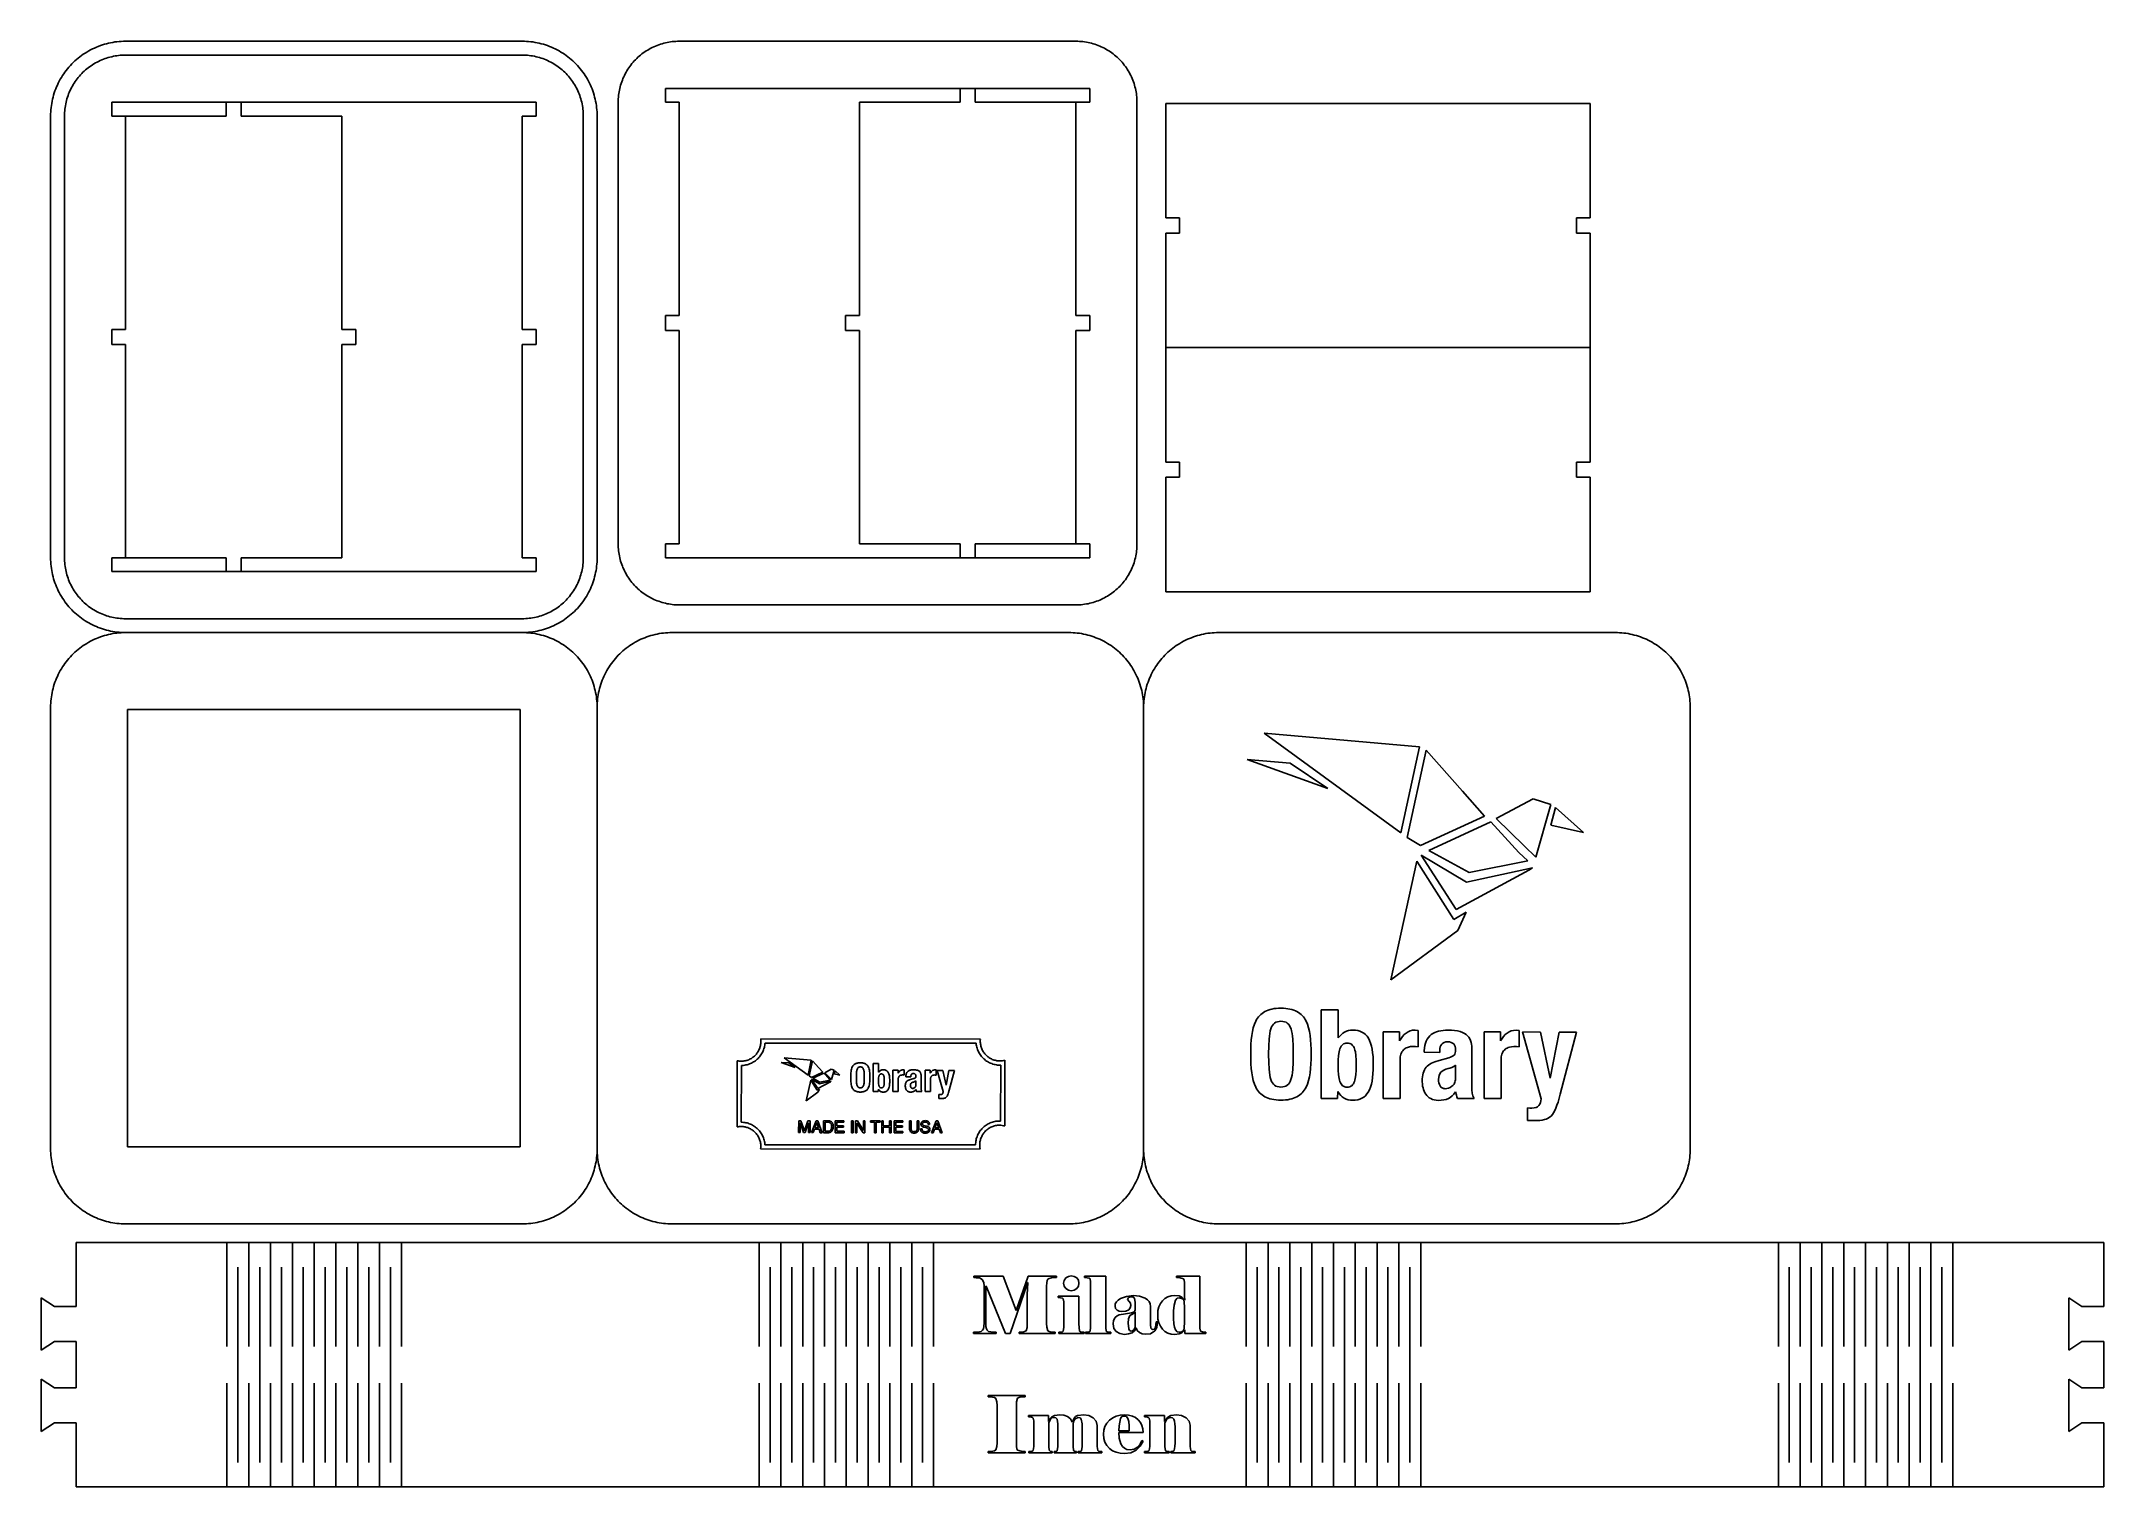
# Model space of a CAD drawing. Extents: x -237 to 237, y -166 to 166.
import ezdxf

# ---------------------------------------------------------------- set-up
doc = ezdxf.new("R2010")
doc.units = 0
doc.layers.get('0').update_dxf_attribs({"linetype": 'CONTINUOUS'})

msp = doc.modelspace()

# ---------------------------------------------------------------- linework, layer by layer
for p, q in [((-219.65, 165.63), (-220.14, 165.55)), ((-219.17, 165.69), (-219.65, 165.63)), ((-218.68, 165.74), (-219.17, 165.69)), ((-218.19, 165.77), (-218.68, 165.74)), ((-217.7, 165.79), (-218.19, 165.77)), ((-217.21, 165.8), (-217.7, 165.79)), ((-126.21, 165.8), (-217.21, 165.8)), ((-125.72, 165.79), (-126.21, 165.8)), ((-125.23, 165.77), (-125.72, 165.79)), ((-124.74, 165.74), (-125.23, 165.77)), ((-124.25, 165.69), (-124.74, 165.74)), ((-123.76, 165.63), (-124.25, 165.69)), ((-123.28, 165.55), (-123.76, 165.63)), ((-92.59, 165.6), (-92.99, 165.52)), ((-92.2, 165.66), (-92.59, 165.6)), ((-91.8, 165.71), (-92.2, 165.66)), ((-91.41, 165.75), (-91.8, 165.71)), ((-91.01, 165.78), (-91.41, 165.75)), ((-90.61, 165.8), (-91.01, 165.78)), ((-90.21, 165.8), (-90.61, 165.8)), ((0.79, 165.8), (-90.21, 165.8)), ((1.19, 165.8), (0.79, 165.8)), ((1.59, 165.78), (1.19, 165.8)), ((1.99, 165.75), (1.59, 165.78)), ((2.39, 165.71), (1.99, 165.75)), ((2.79, 165.66), (2.39, 165.71)), ((3.18, 165.6), (2.79, 165.66)), ((3.57, 165.52), (3.18, 165.6)), ((-229.18, 160.94), (-229.52, 160.6)), ((-228.82, 161.28), (-229.18, 160.94)), ((-228.45, 161.61), (-228.82, 161.28)), ((-228.08, 161.92), (-228.45, 161.61)), ((-227.7, 162.23), (-228.08, 161.92)), ((-227.3, 162.52), (-227.7, 162.23)), ((-226.9, 162.8), (-227.3, 162.52)), ((-226.49, 163.07), (-226.9, 162.8)), ((-226.08, 163.33), (-226.49, 163.07)), ((-225.65, 163.58), (-226.08, 163.33)), ((-225.22, 163.82), (-225.65, 163.58)), ((-224.79, 164.04), (-225.22, 163.82)), ((-224.34, 164.25), (-224.79, 164.04)), ((-223.89, 164.45), (-224.34, 164.25)), ((-223.74, 161.01), (-224.09, 160.82)), ((-223.44, 164.63), (-223.89, 164.45)), ((-223.38, 161.19), (-223.74, 161.01)), ((-222.98, 164.8), (-223.44, 164.63)), ((-223.02, 161.36), (-223.38, 161.19)), ((-222.66, 161.52), (-223.02, 161.36)), ((-222.51, 164.96), (-222.98, 164.8)), ((-222.29, 161.67), (-222.66, 161.52)), ((-222.05, 165.11), (-222.51, 164.96)), ((-221.91, 161.81), (-222.29, 161.67)), ((-221.57, 165.24), (-222.05, 165.11)), ((-221.53, 161.94), (-221.91, 161.81)), ((-221.1, 165.35), (-221.57, 165.24)), ((-221.15, 162.06), (-221.53, 161.94)), ((-220.77, 162.17), (-221.15, 162.06)), ((-220.62, 165.46), (-221.1, 165.35)), ((-220.38, 162.26), (-220.77, 162.17)), ((-220.14, 165.55), (-220.62, 165.46)), ((-219.99, 162.35), (-220.38, 162.26)), ((-219.59, 162.42), (-219.99, 162.35)), ((-219.2, 162.48), (-219.59, 162.42)), ((-218.8, 162.53), (-219.2, 162.48)), ((-218.41, 162.57), (-218.8, 162.53)), ((-218.01, 162.6), (-218.41, 162.57)), ((-217.61, 162.62), (-218.01, 162.6)), ((-217.21, 162.63), (-217.61, 162.62)), ((-126.21, 162.63), (-217.21, 162.63)), ((-125.81, 162.62), (-126.21, 162.63)), ((-125.41, 162.6), (-125.81, 162.62)), ((-125.01, 162.57), (-125.41, 162.6)), ((-124.61, 162.53), (-125.01, 162.57)), ((-124.21, 162.48), (-124.61, 162.53)), ((-123.82, 162.42), (-124.21, 162.48)), ((-123.43, 162.35), (-123.82, 162.42)), ((-123.04, 162.26), (-123.43, 162.35)), ((-122.8, 165.46), (-123.28, 165.55)), ((-122.65, 162.17), (-123.04, 162.26)), ((-122.32, 165.35), (-122.8, 165.46)), ((-122.26, 162.06), (-122.65, 162.17)), ((-121.84, 165.24), (-122.32, 165.35)), ((-121.88, 161.94), (-122.26, 162.06)), ((-121.5, 161.81), (-121.88, 161.94)), ((-121.37, 165.11), (-121.84, 165.24)), ((-121.13, 161.67), (-121.5, 161.81)), ((-120.9, 164.96), (-121.37, 165.11)), ((-120.76, 161.52), (-121.13, 161.67)), ((-120.44, 164.8), (-120.9, 164.96)), ((-120.39, 161.36), (-120.76, 161.52)), ((-119.98, 164.63), (-120.44, 164.8)), ((-120.03, 161.19), (-120.39, 161.36)), ((-119.67, 161.01), (-120.03, 161.19)), ((-119.52, 164.45), (-119.98, 164.63)), ((-119.32, 160.82), (-119.67, 161.01)), ((-119.07, 164.25), (-119.52, 164.45)), ((-118.63, 164.04), (-119.07, 164.25)), ((-118.19, 163.82), (-118.63, 164.04)), ((-117.76, 163.58), (-118.19, 163.82)), ((-117.34, 163.33), (-117.76, 163.58)), ((-116.92, 163.07), (-117.34, 163.33)), ((-116.51, 162.8), (-116.92, 163.07)), ((-116.11, 162.52), (-116.51, 162.8)), ((-115.72, 162.23), (-116.11, 162.52)), ((-115.34, 161.92), (-115.72, 162.23)), ((-114.96, 161.61), (-115.34, 161.92)), ((-114.59, 161.28), (-114.96, 161.61)), ((-114.24, 160.94), (-114.59, 161.28)), ((-113.89, 160.6), (-114.24, 160.94)), ((-100.79, 160.97), (-101.05, 160.66)), ((-100.52, 161.27), (-100.79, 160.97)), ((-100.25, 161.56), (-100.52, 161.27)), ((-99.96, 161.84), (-100.25, 161.56)), ((-99.67, 162.12), (-99.96, 161.84)), ((-99.38, 162.38), (-99.67, 162.12)), ((-99.07, 162.64), (-99.38, 162.38)), ((-98.76, 162.89), (-99.07, 162.64)), ((-98.44, 163.13), (-98.76, 162.89)), ((-98.11, 163.36), (-98.44, 163.13)), ((-97.78, 163.58), (-98.11, 163.36)), ((-97.44, 163.79), (-97.78, 163.58)), ((-97.09, 163.99), (-97.44, 163.79)), ((-96.74, 164.18), (-97.09, 163.99)), ((-96.38, 164.36), (-96.74, 164.18)), ((-96.02, 164.54), (-96.38, 164.36)), ((-95.66, 164.7), (-96.02, 164.54)), ((-95.29, 164.85), (-95.66, 164.7)), ((-94.91, 164.99), (-95.29, 164.85)), ((-94.53, 165.12), (-94.91, 164.99)), ((-94.15, 165.23), (-94.53, 165.12)), ((-93.77, 165.34), (-94.15, 165.23)), ((-93.38, 165.44), (-93.77, 165.34)), ((-92.99, 165.52), (-93.38, 165.44)), ((3.96, 165.44), (3.57, 165.52)), ((4.35, 165.34), (3.96, 165.44)), ((4.74, 165.23), (4.35, 165.34)), ((5.12, 165.12), (4.74, 165.23)), ((5.5, 164.99), (5.12, 165.12)), ((5.87, 164.85), (5.5, 164.99)), ((6.24, 164.7), (5.87, 164.85)), ((6.61, 164.54), (6.24, 164.7)), ((6.97, 164.36), (6.61, 164.54)), ((7.33, 164.18), (6.97, 164.36)), ((7.68, 163.99), (7.33, 164.18)), ((8.02, 163.79), (7.68, 163.99)), ((8.36, 163.58), (8.02, 163.79)), ((8.7, 163.36), (8.36, 163.58)), ((9.02, 163.13), (8.7, 163.36)), ((9.34, 162.89), (9.02, 163.13)), ((9.65, 162.64), (9.34, 162.89)), ((9.96, 162.38), (9.65, 162.64)), ((10.26, 162.12), (9.96, 162.38)), ((10.55, 161.84), (10.26, 162.12)), ((10.83, 161.56), (10.55, 161.84)), ((11.11, 161.27), (10.83, 161.56)), ((11.37, 160.97), (11.11, 161.27)), ((11.63, 160.66), (11.37, 160.97)), ((-232.62, 156.2), (-232.83, 155.76)), ((-232.4, 156.64), (-232.62, 156.2)), ((-232.16, 157.07), (-232.4, 156.64)), ((-231.91, 157.5), (-232.16, 157.07)), ((-231.66, 157.91), (-231.91, 157.5)), ((-231.38, 158.32), (-231.66, 157.91)), ((-231.1, 158.72), (-231.38, 158.32)), ((-230.81, 159.11), (-231.1, 158.72)), ((-230.5, 159.5), (-230.81, 159.11)), ((-230.19, 159.87), (-230.5, 159.5)), ((-229.86, 160.24), (-230.19, 159.87)), ((-229.52, 160.6), (-229.86, 160.24)), ((-228.98, 156.19), (-229.2, 155.86)), ((-228.76, 156.53), (-228.98, 156.19)), ((-228.53, 156.85), (-228.76, 156.53)), ((-228.29, 157.18), (-228.53, 156.85)), ((-228.05, 157.49), (-228.29, 157.18)), ((-227.79, 157.79), (-228.05, 157.49)), ((-227.52, 158.09), (-227.79, 157.79)), ((-227.25, 158.38), (-227.52, 158.09)), ((-226.96, 158.67), (-227.25, 158.38)), ((-226.67, 158.94), (-226.96, 158.67)), ((-226.38, 159.21), (-226.67, 158.94)), ((-226.07, 159.46), (-226.38, 159.21)), ((-225.76, 159.71), (-226.07, 159.46)), ((-225.44, 159.95), (-225.76, 159.71)), ((-225.11, 160.18), (-225.44, 159.95)), ((-224.78, 160.4), (-225.11, 160.18)), ((-224.44, 160.61), (-224.78, 160.4)), ((-224.09, 160.82), (-224.44, 160.61)), ((-118.98, 160.61), (-119.32, 160.82)), ((-118.64, 160.4), (-118.98, 160.61)), ((-118.3, 160.18), (-118.64, 160.4)), ((-117.98, 159.95), (-118.3, 160.18)), ((-117.66, 159.71), (-117.98, 159.95)), ((-117.35, 159.46), (-117.66, 159.71)), ((-117.04, 159.21), (-117.35, 159.46)), ((-116.74, 158.94), (-117.04, 159.21)), ((-116.45, 158.67), (-116.74, 158.94)), ((-116.17, 158.38), (-116.45, 158.67)), ((-115.89, 158.09), (-116.17, 158.38)), ((-115.63, 157.79), (-115.89, 158.09)), ((-115.37, 157.49), (-115.63, 157.79)), ((-115.12, 157.18), (-115.37, 157.49)), ((-114.88, 156.85), (-115.12, 157.18)), ((-114.65, 156.53), (-114.88, 156.85)), ((-114.43, 156.19), (-114.65, 156.53)), ((-114.22, 155.86), (-114.43, 156.19)), ((-113.55, 160.24), (-113.89, 160.6)), ((-113.23, 159.87), (-113.55, 160.24)), ((-112.91, 159.5), (-113.23, 159.87)), ((-112.61, 159.11), (-112.91, 159.5)), ((-112.31, 158.72), (-112.61, 159.11)), ((-112.03, 158.32), (-112.31, 158.72)), ((-111.76, 157.91), (-112.03, 158.32)), ((-111.5, 157.5), (-111.76, 157.91)), ((-111.25, 157.07), (-111.5, 157.5)), ((-111.02, 156.64), (-111.25, 157.07)), ((-110.79, 156.2), (-111.02, 156.64)), ((-110.58, 155.76), (-110.79, 156.2)), ((-103.52, 156.13), (-103.64, 155.75)), ((-103.39, 156.51), (-103.52, 156.13)), ((-103.25, 156.88), (-103.39, 156.51)), ((-103.1, 157.25), (-103.25, 156.88)), ((-102.94, 157.62), (-103.1, 157.25)), ((-102.77, 157.98), (-102.94, 157.62)), ((-102.59, 158.33), (-102.77, 157.98)), ((-102.4, 158.69), (-102.59, 158.33)), ((-102.2, 159.03), (-102.4, 158.69)), ((-101.98, 159.37), (-102.2, 159.03)), ((-101.76, 159.7), (-101.98, 159.37)), ((-101.53, 160.03), (-101.76, 159.7)), ((-101.29, 160.35), (-101.53, 160.03)), ((-101.05, 160.66), (-101.29, 160.35)), ((11.88, 160.35), (11.63, 160.66)), ((12.12, 160.03), (11.88, 160.35)), ((12.35, 159.7), (12.12, 160.03)), ((12.57, 159.37), (12.35, 159.7)), ((12.78, 159.03), (12.57, 159.37)), ((12.98, 158.69), (12.78, 159.03)), ((13.17, 158.33), (12.98, 158.69)), ((13.36, 157.98), (13.17, 158.33)), ((13.53, 157.62), (13.36, 157.98)), ((13.69, 157.25), (13.53, 157.62)), ((13.84, 156.88), (13.69, 157.25)), ((13.98, 156.51), (13.84, 156.88)), ((14.11, 156.13), (13.98, 156.51)), ((14.23, 155.75), (14.11, 156.13)), ((-234.13, 151.55), (-234.21, 151.07)), ((-234.04, 152.04), (-234.13, 151.55)), ((-233.94, 152.52), (-234.04, 152.04)), ((-233.82, 152.99), (-233.94, 152.52)), ((-233.69, 153.46), (-233.82, 152.99)), ((-233.54, 153.93), (-233.69, 153.46)), ((-233.38, 154.4), (-233.54, 153.93)), ((-233.21, 154.86), (-233.38, 154.4)), ((-233.03, 155.31), (-233.21, 154.86)), ((-232.83, 155.76), (-233.03, 155.31)), ((-230.93, 151.41), (-231, 151.01)), ((-230.84, 151.8), (-230.93, 151.41)), ((-230.75, 152.19), (-230.84, 151.8)), ((-230.64, 152.57), (-230.75, 152.19)), ((-230.52, 152.95), (-230.64, 152.57)), ((-230.39, 153.33), (-230.52, 152.95)), ((-230.25, 153.71), (-230.39, 153.33)), ((-230.1, 154.08), (-230.25, 153.71)), ((-229.94, 154.44), (-230.1, 154.08)), ((-229.77, 154.8), (-229.94, 154.44)), ((-229.59, 155.16), (-229.77, 154.8)), ((-229.4, 155.51), (-229.59, 155.16)), ((-229.2, 155.86), (-229.4, 155.51)), ((-220.38, 148.63), (-220.38, 151.8)), ((-220.38, 151.8), (-171.71, 151.8)), ((-194.11, 151.8), (-194.11, 148.63)), ((-190.65, 151.8), (-194.11, 151.8)), ((-190.65, 148.63), (-190.65, 151.8)), ((-123.03, 151.8), (-171.71, 151.8)), ((-123.03, 148.63), (-123.03, 151.8)), ((-114.02, 155.51), (-114.22, 155.86)), ((-113.83, 155.16), (-114.02, 155.51)), ((-113.64, 154.8), (-113.83, 155.16)), ((-113.47, 154.44), (-113.64, 154.8)), ((-113.31, 154.08), (-113.47, 154.44)), ((-113.16, 153.71), (-113.31, 154.08)), ((-113.02, 153.33), (-113.16, 153.71)), ((-112.89, 152.95), (-113.02, 153.33)), ((-112.77, 152.57), (-112.89, 152.95)), ((-112.67, 152.19), (-112.77, 152.57)), ((-112.57, 151.8), (-112.67, 152.19)), ((-112.49, 151.41), (-112.57, 151.8)), ((-112.41, 151.01), (-112.49, 151.41)), ((-110.39, 155.31), (-110.58, 155.76)), ((-110.2, 154.86), (-110.39, 155.31)), ((-110.03, 154.4), (-110.2, 154.86)), ((-109.87, 153.93), (-110.03, 154.4)), ((-109.73, 153.46), (-109.87, 153.93)), ((-109.6, 152.99), (-109.73, 153.46)), ((-109.48, 152.52), (-109.6, 152.99)), ((-109.37, 152.04), (-109.48, 152.52)), ((-109.28, 151.55), (-109.37, 152.04)), ((-109.21, 151.07), (-109.28, 151.55)), ((-104.2, 152.2), (-104.21, 151.8)), ((-104.21, 151.8), (-104.21, 50.5)), ((-104.18, 152.6), (-104.2, 152.2)), ((-104.16, 153), (-104.18, 152.6)), ((-104.12, 153.4), (-104.16, 153)), ((-104.06, 153.79), (-104.12, 153.4)), ((-104, 154.19), (-104.06, 153.79)), ((-103.93, 154.58), (-104, 154.19)), ((-103.84, 154.97), (-103.93, 154.58)), ((-103.75, 155.36), (-103.84, 154.97)), ((-103.64, 155.75), (-103.75, 155.36)), ((-93.38, 154.98), (-44.71, 154.98)), ((-93.38, 151.8), (-93.38, 154.98)), ((-90.21, 151.8), (-93.38, 151.8)), ((-90.21, 102.88), (-90.21, 151.8)), ((-48.86, 151.8), (-25.76, 151.8)), ((-48.86, 151.8), (-48.86, 102.88)), ((3.97, 154.98), (-44.71, 154.98)), ((-25.76, 151.8), (-25.76, 154.98)), ((-25.76, 154.98), (-22.3, 154.98)), ((-22.3, 154.98), (-22.3, 151.8)), ((-22.3, 151.8), (0.79, 151.8)), ((0.79, 102.88), (0.79, 151.8)), ((0.79, 102.88), (0.79, 151.8)), ((0.79, 151.8), (3.97, 151.8)), ((3.97, 151.8), (3.97, 154.98)), ((14.33, 155.36), (14.23, 155.75)), ((14.43, 154.97), (14.33, 155.36)), ((14.51, 154.58), (14.43, 154.97)), ((14.59, 154.19), (14.51, 154.58)), ((14.65, 153.79), (14.59, 154.19)), ((14.7, 153.4), (14.65, 153.79)), ((14.74, 153), (14.7, 153.4)), ((14.77, 152.6), (14.74, 153)), ((14.79, 152.2), (14.77, 152.6)), ((14.79, 151.8), (14.79, 152.2)), ((14.79, 50.5), (14.79, 151.8)), ((118.75, 151.53), (21.4, 151.53)), ((21.4, 151.53), (21.4, 125.26)), ((118.75, 125.26), (118.75, 151.53)), ((-234.35, 149.61), (-234.38, 149.12)), ((-234.38, 149.12), (-234.38, 148.63)), ((-234.38, 148.63), (-234.38, 47.33)), ((-234.32, 150.1), (-234.35, 149.61)), ((-234.27, 150.58), (-234.32, 150.1)), ((-234.21, 151.07), (-234.27, 150.58)), ((-231.2, 149.03), (-231.21, 148.63)), ((-231.21, 148.63), (-231.21, 47.33)), ((-231.18, 149.43), (-231.2, 149.03)), ((-231.16, 149.82), (-231.18, 149.43)), ((-231.12, 150.22), (-231.16, 149.82)), ((-231.06, 150.62), (-231.12, 150.22)), ((-231, 151.01), (-231.06, 150.62)), ((-217.21, 148.63), (-220.38, 148.63)), ((-217.21, 148.63), (-217.21, 99.71)), ((-194.11, 148.63), (-217.21, 148.63)), ((-217.21, 99.71), (-217.21, 148.63)), ((-167.56, 148.63), (-190.65, 148.63)), ((-167.56, 99.71), (-167.56, 148.63)), ((-126.21, 99.71), (-126.21, 148.63)), ((-126.21, 148.63), (-123.03, 148.63)), ((-112.35, 150.62), (-112.41, 151.01)), ((-112.3, 150.22), (-112.35, 150.62)), ((-112.26, 149.82), (-112.3, 150.22)), ((-112.23, 149.43), (-112.26, 149.82)), ((-112.21, 149.03), (-112.23, 149.43)), ((-112.21, 148.63), (-112.21, 149.03)), ((-112.21, 47.33), (-112.21, 148.63)), ((-109.14, 150.58), (-109.21, 151.07)), ((-109.1, 150.1), (-109.14, 150.58)), ((-109.06, 149.61), (-109.1, 150.1)), ((-109.04, 149.12), (-109.06, 149.61)), ((-109.03, 148.63), (-109.04, 149.12)), ((-109.03, 47.33), (-109.03, 148.63)), ((21.4, 125.26), (24.57, 125.26)), ((24.57, 125.26), (24.57, 121.8)), ((115.57, 121.8), (115.57, 125.26)), ((115.57, 125.26), (118.75, 125.26)), ((24.57, 121.8), (21.4, 121.8)), ((21.4, 121.8), (21.4, 95.53)), ((118.75, 121.8), (115.57, 121.8)), ((118.75, 95.53), (118.75, 121.8)), ((-217.21, 99.71), (-220.38, 99.71)), ((-220.38, 99.71), (-220.38, 96.24)), ((-220.38, 96.24), (-220.38, 99.71)), ((-220.38, 99.71), (-217.21, 99.71)), ((-164.38, 99.71), (-167.56, 99.71)), ((-164.38, 96.24), (-164.38, 99.71)), ((-123.03, 99.71), (-126.21, 99.71)), ((-123.03, 96.24), (-123.03, 99.71)), ((-93.38, 99.42), (-93.38, 102.88)), ((-93.38, 102.88), (-90.21, 102.88)), ((-90.21, 99.42), (-93.38, 99.42)), ((-90.21, 50.5), (-90.21, 99.42)), ((-52.03, 102.88), (-52.03, 99.42)), ((-48.86, 102.88), (-52.03, 102.88)), ((-52.03, 99.42), (-48.86, 99.42)), ((-48.86, 99.42), (-48.86, 50.5)), ((3.97, 102.88), (0.79, 102.88)), ((3.97, 102.88), (0.79, 102.88)), ((0.79, 99.42), (3.97, 99.42)), ((0.79, 50.5), (0.79, 99.42)), ((0.79, 99.42), (3.97, 99.42)), ((0.79, 50.5), (0.79, 99.42)), ((3.97, 99.42), (3.97, 102.88)), ((3.97, 99.42), (3.97, 102.88)), ((-220.38, 96.24), (-217.21, 96.24)), ((-217.21, 96.24), (-220.38, 96.24)), ((-217.21, 96.24), (-217.21, 47.33)), ((-217.21, 47.33), (-217.21, 96.24)), ((-167.56, 96.24), (-164.38, 96.24)), ((-167.56, 47.33), (-167.56, 96.24)), ((-126.21, 47.33), (-126.21, 96.24)), ((-126.21, 96.24), (-123.03, 96.24)), ((21.4, 95.53), (21.4, 69.26)), ((21.4, 95.53), (118.75, 95.53)), ((118.75, 69.26), (118.75, 95.53)), ((21.4, 69.26), (24.57, 69.26)), ((24.57, 69.26), (24.57, 65.8)), ((115.57, 65.8), (115.57, 69.26)), ((115.57, 69.26), (118.75, 69.26)), ((21.4, 65.8), (21.4, 39.53)), ((24.57, 65.8), (21.4, 65.8)), ((118.75, 65.8), (115.57, 65.8)), ((118.75, 39.53), (118.75, 65.8)), ((-234.38, 47.33), (-234.38, 46.84)), ((-231.21, 47.33), (-231.2, 46.93)), ((-220.38, 44.15), (-220.38, 47.33)), ((-220.38, 47.33), (-217.21, 47.33)), ((-194.11, 47.33), (-217.21, 47.33)), ((-194.11, 44.15), (-194.11, 47.33)), ((-167.56, 47.33), (-190.65, 47.33)), ((-190.65, 47.33), (-190.65, 44.15)), ((-123.03, 47.33), (-126.21, 47.33)), ((-123.03, 44.15), (-123.03, 47.33)), ((-112.21, 46.93), (-112.21, 47.33)), ((-109.04, 46.84), (-109.03, 47.33)), ((-104.21, 50.5), (-104.2, 50.1)), ((-104.2, 50.1), (-104.18, 49.7)), ((-104.18, 49.7), (-104.16, 49.3)), ((-104.16, 49.3), (-104.12, 48.91)), ((-104.12, 48.91), (-104.06, 48.51)), ((-104.06, 48.51), (-104, 48.11)), ((-104, 48.11), (-103.93, 47.72)), ((-103.93, 47.72), (-103.84, 47.33)), ((-103.84, 47.33), (-103.75, 46.94)), ((-93.38, 47.33), (-93.38, 50.5)), ((-93.38, 50.5), (-90.21, 50.5)), ((-44.71, 47.33), (-93.38, 47.33)), ((-48.86, 50.5), (-25.76, 50.5)), ((-44.71, 47.33), (3.97, 47.33)), ((-25.76, 50.5), (-25.76, 47.33)), ((-25.76, 47.33), (-22.3, 47.33)), ((-22.3, 50.5), (0.79, 50.5)), ((-22.3, 47.33), (-22.3, 50.5)), ((3.97, 50.5), (0.79, 50.5)), ((3.97, 47.33), (3.97, 50.5)), ((14.33, 46.94), (14.43, 47.33)), ((14.43, 47.33), (14.51, 47.72)), ((14.51, 47.72), (14.59, 48.11)), ((14.59, 48.11), (14.65, 48.51)), ((14.65, 48.51), (14.7, 48.91)), ((14.7, 48.91), (14.74, 49.3)), ((14.74, 49.3), (14.77, 49.7)), ((14.77, 49.7), (14.79, 50.1)), ((14.79, 50.1), (14.79, 50.5)), ((-234.38, 46.84), (-234.35, 46.35)), ((-234.35, 46.35), (-234.32, 45.86)), ((-234.32, 45.86), (-234.27, 45.37)), ((-234.27, 45.37), (-234.21, 44.88)), ((-234.21, 44.88), (-234.13, 44.4)), ((-234.13, 44.4), (-234.04, 43.92)), ((-234.04, 43.92), (-233.94, 43.44)), ((-233.94, 43.44), (-233.82, 42.96)), ((-233.82, 42.96), (-233.69, 42.49)), ((-231.2, 46.93), (-231.18, 46.53)), ((-231.18, 46.53), (-231.16, 46.13)), ((-231.16, 46.13), (-231.12, 45.73)), ((-231.12, 45.73), (-231.06, 45.33)), ((-231.06, 45.33), (-231, 44.94)), ((-231, 44.94), (-230.93, 44.55)), ((-230.93, 44.55), (-230.84, 44.16)), ((-230.84, 44.16), (-230.75, 43.77)), ((-230.75, 43.77), (-230.64, 43.38)), ((-230.64, 43.38), (-230.52, 43)), ((-230.52, 43), (-230.39, 42.62)), ((-230.39, 42.62), (-230.25, 42.25)), ((-171.71, 44.15), (-220.38, 44.15)), ((-190.65, 44.15), (-194.11, 44.15)), ((-171.71, 44.15), (-123.03, 44.15)), ((-113.16, 42.25), (-113.02, 42.62)), ((-113.02, 42.62), (-112.89, 43)), ((-112.89, 43), (-112.77, 43.38)), ((-112.77, 43.38), (-112.67, 43.77)), ((-112.67, 43.77), (-112.57, 44.16)), ((-112.57, 44.16), (-112.49, 44.55)), ((-112.49, 44.55), (-112.41, 44.94)), ((-112.41, 44.94), (-112.35, 45.33)), ((-112.35, 45.33), (-112.3, 45.73)), ((-112.3, 45.73), (-112.26, 46.13)), ((-112.26, 46.13), (-112.23, 46.53)), ((-112.23, 46.53), (-112.21, 46.93)), ((-109.73, 42.49), (-109.6, 42.96)), ((-109.6, 42.96), (-109.48, 43.44)), ((-109.48, 43.44), (-109.37, 43.92)), ((-109.37, 43.92), (-109.28, 44.4)), ((-109.28, 44.4), (-109.21, 44.88)), ((-109.21, 44.88), (-109.14, 45.37)), ((-109.14, 45.37), (-109.1, 45.86)), ((-109.1, 45.86), (-109.06, 46.35)), ((-109.06, 46.35), (-109.04, 46.84)), ((-103.75, 46.94), (-103.64, 46.56)), ((-103.64, 46.56), (-103.52, 46.17)), ((-103.52, 46.17), (-103.39, 45.8)), ((-103.39, 45.8), (-103.25, 45.42)), ((-103.25, 45.42), (-103.1, 45.05)), ((-103.1, 45.05), (-102.94, 44.69)), ((-102.94, 44.69), (-102.77, 44.32)), ((-102.77, 44.32), (-102.59, 43.97)), ((-102.59, 43.97), (-102.4, 43.62)), ((-102.4, 43.62), (-102.2, 43.27)), ((-102.2, 43.27), (-101.98, 42.93)), ((-101.98, 42.93), (-101.76, 42.6)), ((-101.76, 42.6), (-101.53, 42.27)), ((12.12, 42.27), (12.35, 42.6)), ((12.35, 42.6), (12.57, 42.93)), ((12.57, 42.93), (12.78, 43.27)), ((12.78, 43.27), (12.98, 43.62)), ((12.98, 43.62), (13.17, 43.97)), ((13.17, 43.97), (13.36, 44.32)), ((13.36, 44.32), (13.53, 44.69)), ((13.53, 44.69), (13.69, 45.05)), ((13.69, 45.05), (13.84, 45.42)), ((13.84, 45.42), (13.98, 45.8)), ((13.98, 45.8), (14.11, 46.17)), ((14.11, 46.17), (14.23, 46.56)), ((14.23, 46.56), (14.33, 46.94)), ((-233.69, 42.49), (-233.54, 42.02)), ((-233.54, 42.02), (-233.38, 41.55)), ((-233.38, 41.55), (-233.21, 41.09)), ((-233.21, 41.09), (-233.03, 40.64)), ((-233.03, 40.64), (-232.83, 40.19)), ((-232.83, 40.19), (-232.62, 39.75)), ((-232.62, 39.75), (-232.4, 39.31)), ((-232.4, 39.31), (-232.16, 38.88)), ((-232.16, 38.88), (-231.91, 38.46)), ((-231.91, 38.46), (-231.66, 38.04)), ((-231.66, 38.04), (-231.38, 37.63)), ((-230.25, 42.25), (-230.1, 41.88)), ((-230.1, 41.88), (-229.94, 41.51)), ((-229.94, 41.51), (-229.77, 41.15)), ((-229.77, 41.15), (-229.59, 40.79)), ((-229.59, 40.79), (-229.4, 40.44)), ((-229.4, 40.44), (-229.2, 40.1)), ((-229.2, 40.1), (-228.98, 39.76)), ((-228.98, 39.76), (-228.76, 39.42)), ((-228.76, 39.42), (-228.53, 39.1)), ((-228.53, 39.1), (-228.29, 38.78)), ((-228.29, 38.78), (-228.05, 38.46)), ((-228.05, 38.46), (-227.79, 38.16)), ((-227.79, 38.16), (-227.52, 37.86)), ((-227.52, 37.86), (-227.25, 37.57)), ((-116.17, 37.57), (-115.89, 37.86)), ((-115.89, 37.86), (-115.63, 38.16)), ((-115.63, 38.16), (-115.37, 38.46)), ((-115.37, 38.46), (-115.12, 38.78)), ((-115.12, 38.78), (-114.88, 39.1)), ((-114.88, 39.1), (-114.65, 39.42)), ((-114.65, 39.42), (-114.43, 39.76)), ((-114.43, 39.76), (-114.22, 40.1)), ((-114.22, 40.1), (-114.02, 40.44)), ((-114.02, 40.44), (-113.83, 40.79)), ((-113.83, 40.79), (-113.64, 41.15)), ((-113.64, 41.15), (-113.47, 41.51)), ((-113.47, 41.51), (-113.31, 41.88)), ((-113.31, 41.88), (-113.16, 42.25)), ((-112.03, 37.63), (-111.76, 38.04)), ((-111.76, 38.04), (-111.5, 38.46)), ((-111.5, 38.46), (-111.25, 38.88)), ((-111.25, 38.88), (-111.02, 39.31)), ((-111.02, 39.31), (-110.79, 39.75)), ((-110.79, 39.75), (-110.58, 40.19)), ((-110.58, 40.19), (-110.39, 40.64)), ((-110.39, 40.64), (-110.2, 41.09)), ((-110.2, 41.09), (-110.03, 41.55)), ((-110.03, 41.55), (-109.87, 42.02)), ((-109.87, 42.02), (-109.73, 42.49)), ((-101.53, 42.27), (-101.29, 41.95)), ((-101.29, 41.95), (-101.05, 41.64)), ((-101.05, 41.64), (-100.79, 41.33)), ((-100.79, 41.33), (-100.52, 41.03)), ((-100.52, 41.03), (-100.25, 40.74)), ((-100.25, 40.74), (-99.96, 40.46)), ((-99.96, 40.46), (-99.67, 40.19)), ((-99.67, 40.19), (-99.38, 39.92)), ((-99.38, 39.92), (-99.07, 39.66)), ((-99.07, 39.66), (-98.76, 39.41)), ((-98.76, 39.41), (-98.44, 39.17)), ((-98.44, 39.17), (-98.11, 38.94)), ((-98.11, 38.94), (-97.78, 38.72)), ((-97.78, 38.72), (-97.44, 38.51)), ((-97.44, 38.51), (-97.09, 38.31)), ((-97.09, 38.31), (-96.74, 38.12)), ((-96.74, 38.12), (-96.38, 37.94)), ((-96.38, 37.94), (-96.02, 37.77)), ((6.61, 37.77), (6.97, 37.94)), ((6.97, 37.94), (7.33, 38.12)), ((7.33, 38.12), (7.68, 38.31)), ((7.68, 38.31), (8.02, 38.51)), ((8.02, 38.51), (8.36, 38.72)), ((8.36, 38.72), (8.7, 38.94)), ((8.7, 38.94), (9.02, 39.17)), ((9.02, 39.17), (9.34, 39.41)), ((9.34, 39.41), (9.65, 39.66)), ((9.65, 39.66), (9.96, 39.92)), ((9.96, 39.92), (10.26, 40.19)), ((10.26, 40.19), (10.55, 40.46)), ((10.55, 40.46), (10.83, 40.74)), ((10.83, 40.74), (11.11, 41.03)), ((11.11, 41.03), (11.37, 41.33)), ((11.37, 41.33), (11.63, 41.64)), ((11.63, 41.64), (11.88, 41.95)), ((11.88, 41.95), (12.12, 42.27)), ((21.4, 39.53), (118.75, 39.53)), ((-231.38, 37.63), (-231.1, 37.23)), ((-231.1, 37.23), (-230.81, 36.84)), ((-230.81, 36.84), (-230.5, 36.45)), ((-230.5, 36.45), (-230.19, 36.08)), ((-230.19, 36.08), (-229.86, 35.71)), ((-229.86, 35.71), (-229.52, 35.36)), ((-229.52, 35.36), (-229.18, 35.01)), ((-229.18, 35.01), (-228.82, 34.67)), ((-228.82, 34.67), (-228.45, 34.35)), ((-228.45, 34.35), (-228.08, 34.03)), ((-228.08, 34.03), (-227.7, 33.73)), ((-227.7, 33.73), (-227.3, 33.43)), ((-227.3, 33.43), (-226.9, 33.15)), ((-227.25, 37.57), (-226.96, 37.29)), ((-226.96, 37.29), (-226.67, 37.01)), ((-226.9, 33.15), (-226.49, 32.88)), ((-226.67, 37.01), (-226.38, 36.75)), ((-226.38, 36.75), (-226.07, 36.49)), ((-226.07, 36.49), (-225.76, 36.24)), ((-225.76, 36.24), (-225.44, 36)), ((-225.44, 36), (-225.11, 35.77)), ((-225.11, 35.77), (-224.78, 35.55)), ((-224.78, 35.55), (-224.44, 35.34)), ((-224.44, 35.34), (-224.09, 35.14)), ((-224.09, 35.14), (-223.74, 34.94)), ((-223.74, 34.94), (-223.38, 34.76)), ((-223.38, 34.76), (-223.02, 34.59)), ((-223.02, 34.59), (-222.66, 34.43)), ((-222.66, 34.43), (-222.29, 34.28)), ((-222.29, 34.28), (-221.91, 34.14)), ((-221.91, 34.14), (-221.53, 34.01)), ((-221.53, 34.01), (-221.15, 33.89)), ((-221.15, 33.89), (-220.77, 33.79)), ((-220.77, 33.79), (-220.38, 33.69)), ((-220.38, 33.69), (-219.99, 33.6)), ((-219.99, 33.6), (-219.59, 33.53)), ((-219.59, 33.53), (-219.2, 33.47)), ((-219.2, 33.47), (-218.8, 33.42)), ((-218.8, 33.42), (-218.41, 33.38)), ((-218.41, 33.38), (-218.01, 33.35)), ((-218.01, 33.35), (-217.61, 33.33)), ((-217.61, 33.33), (-217.21, 33.33)), ((-217.21, 33.33), (-126.21, 33.33)), ((-126.21, 33.33), (-125.81, 33.33)), ((-125.81, 33.33), (-125.41, 33.35)), ((-125.41, 33.35), (-125.01, 33.38)), ((-125.01, 33.38), (-124.61, 33.42)), ((-124.61, 33.42), (-124.21, 33.47)), ((-124.21, 33.47), (-123.82, 33.53)), ((-123.82, 33.53), (-123.43, 33.6)), ((-123.43, 33.6), (-123.04, 33.69)), ((-123.04, 33.69), (-122.65, 33.79)), ((-122.65, 33.79), (-122.26, 33.89)), ((-122.26, 33.89), (-121.88, 34.01)), ((-121.88, 34.01), (-121.5, 34.14)), ((-121.5, 34.14), (-121.13, 34.28)), ((-121.13, 34.28), (-120.76, 34.43)), ((-120.76, 34.43), (-120.39, 34.59)), ((-120.39, 34.59), (-120.03, 34.76)), ((-120.03, 34.76), (-119.67, 34.94)), ((-119.67, 34.94), (-119.32, 35.14)), ((-119.32, 35.14), (-118.98, 35.34)), ((-118.98, 35.34), (-118.64, 35.55)), ((-118.64, 35.55), (-118.3, 35.77)), ((-118.3, 35.77), (-117.98, 36)), ((-117.98, 36), (-117.66, 36.24)), ((-117.66, 36.24), (-117.35, 36.49)), ((-117.35, 36.49), (-117.04, 36.75)), ((-117.04, 36.75), (-116.74, 37.01)), ((-116.92, 32.88), (-116.51, 33.15)), ((-116.74, 37.01), (-116.45, 37.29)), ((-116.51, 33.15), (-116.11, 33.43)), ((-116.45, 37.29), (-116.17, 37.57)), ((-116.11, 33.43), (-115.72, 33.73)), ((-115.72, 33.73), (-115.34, 34.03)), ((-115.34, 34.03), (-114.96, 34.35)), ((-114.96, 34.35), (-114.59, 34.67)), ((-114.59, 34.67), (-114.24, 35.01)), ((-114.24, 35.01), (-113.89, 35.36)), ((-113.89, 35.36), (-113.55, 35.71)), ((-113.55, 35.71), (-113.23, 36.08)), ((-113.23, 36.08), (-112.91, 36.45)), ((-112.91, 36.45), (-112.61, 36.84)), ((-112.61, 36.84), (-112.31, 37.23)), ((-112.31, 37.23), (-112.03, 37.63)), ((-96.02, 37.77), (-95.66, 37.61)), ((-95.66, 37.61), (-95.29, 37.45)), ((-95.29, 37.45), (-94.91, 37.32)), ((-94.91, 37.32), (-94.53, 37.19)), ((-94.53, 37.19), (-94.15, 37.07)), ((-94.15, 37.07), (-93.77, 36.96)), ((-93.77, 36.96), (-93.38, 36.86)), ((-93.38, 36.86), (-92.99, 36.78)), ((-92.99, 36.78), (-92.59, 36.71)), ((-92.59, 36.71), (-92.2, 36.64)), ((-92.2, 36.64), (-91.8, 36.59)), ((-91.8, 36.59), (-91.41, 36.55)), ((-91.41, 36.55), (-91.01, 36.52)), ((-91.01, 36.52), (-90.61, 36.51)), ((-90.61, 36.51), (-90.21, 36.5)), ((-90.21, 36.5), (0.79, 36.5)), ((0.79, 36.5), (1.19, 36.51)), ((1.19, 36.51), (1.59, 36.52)), ((1.59, 36.52), (1.99, 36.55)), ((1.99, 36.55), (2.39, 36.59)), ((2.39, 36.59), (2.79, 36.64)), ((2.79, 36.64), (3.18, 36.71)), ((3.18, 36.71), (3.57, 36.78)), ((3.57, 36.78), (3.96, 36.86)), ((3.96, 36.86), (4.35, 36.96)), ((4.35, 36.96), (4.74, 37.07)), ((4.74, 37.07), (5.12, 37.19)), ((5.12, 37.19), (5.5, 37.32)), ((5.5, 37.32), (5.87, 37.45)), ((5.87, 37.45), (6.24, 37.61)), ((6.24, 37.61), (6.61, 37.77)), ((-226.49, 32.88), (-226.08, 32.62)), ((-226.08, 32.62), (-225.65, 32.37)), ((-225.65, 32.37), (-225.22, 32.14)), ((-225.22, 32.14), (-224.79, 31.91)), ((-224.79, 28.39), (-225.22, 28.17)), ((-224.79, 31.91), (-224.34, 31.7)), ((-224.34, 28.6), (-224.79, 28.39)), ((-224.34, 31.7), (-223.89, 31.51)), ((-223.89, 28.8), (-224.34, 28.6)), ((-223.89, 31.51), (-223.44, 31.32)), ((-223.44, 28.98), (-223.89, 28.8)), ((-223.44, 31.32), (-222.98, 31.15)), ((-222.98, 29.15), (-223.44, 28.98)), ((-222.98, 31.15), (-222.51, 30.99)), ((-222.51, 29.31), (-222.98, 29.15)), ((-222.51, 30.99), (-222.05, 30.85)), ((-222.05, 29.46), (-222.51, 29.31)), ((-222.05, 30.85), (-221.57, 30.72)), ((-221.57, 29.59), (-222.05, 29.46)), ((-221.57, 30.72), (-221.1, 30.6)), ((-221.1, 29.7), (-221.57, 29.59)), ((-221.1, 30.6), (-220.62, 30.49)), ((-220.62, 29.81), (-221.1, 29.7)), ((-220.62, 30.49), (-220.14, 30.4)), ((-220.14, 29.9), (-220.62, 29.81)), ((-220.14, 30.4), (-219.65, 30.33)), ((-219.65, 29.98), (-220.14, 29.9)), ((-219.65, 30.33), (-219.17, 30.26)), ((-219.17, 30.04), (-219.65, 29.98)), ((-219.17, 30.26), (-218.68, 30.21)), ((-218.68, 30.09), (-219.17, 30.04)), ((-218.68, 30.21), (-218.19, 30.18)), ((-218.19, 30.12), (-218.68, 30.09)), ((-218.19, 30.18), (-217.7, 30.14)), ((-217.7, 30.14), (-218.19, 30.12)), ((-217.7, 30.14), (-217.21, 30.15)), ((-217.21, 30.15), (-126.21, 30.15)), ((-126.21, 30.15), (-125.72, 30.14)), ((-125.72, 30.14), (-125.23, 30.18)), ((-125.23, 30.12), (-125.72, 30.14)), ((-125.23, 30.18), (-124.74, 30.21)), ((-124.74, 30.09), (-125.23, 30.12)), ((-124.74, 30.21), (-124.25, 30.26)), ((-124.25, 30.04), (-124.74, 30.09)), ((-124.25, 30.26), (-123.76, 30.33)), ((-123.76, 29.98), (-124.25, 30.04)), ((-123.76, 30.33), (-123.28, 30.4)), ((-123.28, 29.9), (-123.76, 29.98)), ((-123.28, 30.4), (-122.8, 30.49)), ((-122.8, 29.81), (-123.28, 29.9)), ((-122.8, 30.49), (-122.32, 30.6)), ((-122.32, 29.7), (-122.8, 29.81)), ((-122.32, 30.6), (-121.84, 30.72)), ((-121.84, 29.59), (-122.32, 29.7)), ((-121.84, 30.72), (-121.37, 30.85)), ((-121.37, 29.46), (-121.84, 29.59)), ((-121.37, 30.85), (-120.9, 30.99)), ((-120.9, 29.31), (-121.37, 29.46)), ((-120.9, 30.99), (-120.44, 31.15)), ((-120.44, 29.15), (-120.9, 29.31)), ((-120.44, 31.15), (-119.98, 31.32)), ((-119.98, 28.98), (-120.44, 29.15)), ((-119.98, 31.32), (-119.52, 31.51)), ((-119.52, 28.8), (-119.98, 28.98)), ((-119.52, 31.51), (-119.07, 31.7)), ((-119.07, 28.6), (-119.52, 28.8)), ((-119.07, 31.7), (-118.63, 31.91)), ((-118.63, 28.39), (-119.07, 28.6)), ((-118.63, 31.91), (-118.19, 32.14)), ((-118.19, 28.17), (-118.63, 28.39)), ((-118.19, 32.14), (-117.76, 32.37)), ((-117.76, 32.37), (-117.34, 32.62)), ((-117.34, 32.62), (-116.92, 32.88)), ((-99.44, 28.39), (-99.87, 28.17)), ((-98.99, 28.6), (-99.44, 28.39)), ((-98.54, 28.8), (-98.99, 28.6)), ((-98.09, 28.98), (-98.54, 28.8)), ((-97.63, 29.15), (-98.09, 28.98)), ((-97.16, 29.31), (-97.63, 29.15)), ((-96.7, 29.46), (-97.16, 29.31)), ((-96.22, 29.59), (-96.7, 29.46)), ((-95.75, 29.7), (-96.22, 29.59)), ((-95.27, 29.81), (-95.75, 29.7)), ((-94.79, 29.9), (-95.27, 29.81)), ((-94.3, 29.98), (-94.79, 29.9)), ((-93.82, 30.04), (-94.3, 29.98)), ((-93.33, 30.09), (-93.82, 30.04)), ((-92.84, 30.12), (-93.33, 30.09)), ((-92.35, 30.14), (-92.84, 30.12)), ((-91.86, 30.15), (-92.35, 30.14)), ((-0.86, 30.15), (-91.86, 30.15)), ((-0.37, 30.14), (-0.86, 30.15)), ((0.12, 30.12), (-0.37, 30.14)), ((0.61, 30.09), (0.12, 30.12)), ((1.1, 30.04), (0.61, 30.09)), ((1.59, 29.98), (1.1, 30.04)), ((2.07, 29.9), (1.59, 29.98)), ((2.55, 29.81), (2.07, 29.9)), ((3.03, 29.7), (2.55, 29.81)), ((3.51, 29.59), (3.03, 29.7)), ((3.98, 29.46), (3.51, 29.59)), ((4.45, 29.31), (3.98, 29.46)), ((4.91, 29.15), (4.45, 29.31)), ((5.37, 28.98), (4.91, 29.15)), ((5.83, 28.8), (5.37, 28.98)), ((6.28, 28.6), (5.83, 28.8)), ((6.72, 28.39), (6.28, 28.6)), ((7.16, 28.17), (6.72, 28.39)), ((25.91, 28.39), (25.48, 28.17)), ((26.36, 28.6), (25.91, 28.39)), ((26.81, 28.8), (26.36, 28.6)), ((27.26, 28.98), (26.81, 28.8)), ((27.72, 29.15), (27.26, 28.98)), ((28.19, 29.31), (27.72, 29.15)), ((28.65, 29.46), (28.19, 29.31)), ((29.13, 29.59), (28.65, 29.46)), ((29.6, 29.7), (29.13, 29.59)), ((30.08, 29.81), (29.6, 29.7)), ((30.56, 29.9), (30.08, 29.81)), ((31.05, 29.98), (30.56, 29.9)), ((31.54, 30.04), (31.05, 29.98)), ((32.02, 30.09), (31.54, 30.04)), ((32.51, 30.12), (32.02, 30.09)), ((33, 30.14), (32.51, 30.12)), ((33.49, 30.15), (33, 30.14)), ((124.49, 30.15), (33.49, 30.15)), ((124.98, 30.14), (124.49, 30.15)), ((125.47, 30.12), (124.98, 30.14)), ((125.96, 30.09), (125.47, 30.12)), ((126.45, 30.04), (125.96, 30.09)), ((126.94, 29.98), (126.45, 30.04)), ((127.42, 29.9), (126.94, 29.98)), ((127.9, 29.81), (127.42, 29.9)), ((128.38, 29.7), (127.9, 29.81)), ((128.86, 29.59), (128.38, 29.7)), ((129.33, 29.46), (128.86, 29.59)), ((129.8, 29.31), (129.33, 29.46)), ((130.26, 29.15), (129.8, 29.31)), ((130.72, 28.98), (130.26, 29.15)), ((131.18, 28.8), (130.72, 28.98)), ((131.63, 28.6), (131.18, 28.8)), ((132.07, 28.39), (131.63, 28.6)), ((132.51, 28.17), (132.07, 28.39)), ((-230.5, 23.85), (-230.81, 23.46)), ((-230.19, 24.22), (-230.5, 23.85)), ((-229.86, 24.59), (-230.19, 24.22)), ((-229.52, 24.95), (-229.86, 24.59)), ((-229.18, 25.29), (-229.52, 24.95)), ((-228.82, 25.63), (-229.18, 25.29)), ((-228.45, 25.96), (-228.82, 25.63)), ((-228.08, 26.27), (-228.45, 25.96)), ((-227.7, 26.58), (-228.08, 26.27)), ((-227.3, 26.87), (-227.7, 26.58)), ((-226.9, 27.15), (-227.3, 26.87)), ((-226.49, 27.42), (-226.9, 27.15)), ((-226.08, 27.68), (-226.49, 27.42)), ((-225.65, 27.93), (-226.08, 27.68)), ((-225.22, 28.17), (-225.65, 27.93)), ((-117.76, 27.93), (-118.19, 28.17)), ((-117.34, 27.68), (-117.76, 27.93)), ((-116.92, 27.42), (-117.34, 27.68)), ((-116.51, 27.15), (-116.92, 27.42)), ((-116.11, 26.87), (-116.51, 27.15)), ((-115.72, 26.58), (-116.11, 26.87)), ((-115.34, 26.27), (-115.72, 26.58)), ((-114.96, 25.96), (-115.34, 26.27)), ((-114.59, 25.63), (-114.96, 25.96)), ((-114.24, 25.29), (-114.59, 25.63)), ((-113.89, 24.95), (-114.24, 25.29)), ((-113.55, 24.59), (-113.89, 24.95)), ((-113.23, 24.22), (-113.55, 24.59)), ((-112.91, 23.85), (-113.23, 24.22)), ((-112.61, 23.46), (-112.91, 23.85)), ((-105.15, 23.85), (-105.46, 23.46)), ((-104.84, 24.22), (-105.15, 23.85)), ((-104.51, 24.59), (-104.84, 24.22)), ((-104.17, 24.95), (-104.51, 24.59)), ((-103.83, 25.29), (-104.17, 24.95)), ((-103.47, 25.63), (-103.83, 25.29)), ((-103.1, 25.96), (-103.47, 25.63)), ((-102.73, 26.27), (-103.1, 25.96)), ((-102.35, 26.58), (-102.73, 26.27)), ((-101.95, 26.87), (-102.35, 26.58)), ((-101.55, 27.15), (-101.95, 26.87)), ((-101.14, 27.42), (-101.55, 27.15)), ((-100.73, 27.68), (-101.14, 27.42)), ((-100.3, 27.93), (-100.73, 27.68)), ((-99.87, 28.17), (-100.3, 27.93)), ((7.59, 27.93), (7.16, 28.17)), ((8.01, 27.68), (7.59, 27.93)), ((8.43, 27.42), (8.01, 27.68)), ((8.84, 27.15), (8.43, 27.42)), ((9.24, 26.87), (8.84, 27.15)), ((9.63, 26.58), (9.24, 26.87)), ((10.01, 26.27), (9.63, 26.58)), ((10.39, 25.96), (10.01, 26.27)), ((10.76, 25.63), (10.39, 25.96)), ((11.11, 25.29), (10.76, 25.63)), ((11.46, 24.95), (11.11, 25.29)), ((11.8, 24.59), (11.46, 24.95)), ((12.12, 24.22), (11.8, 24.59)), ((12.44, 23.85), (12.12, 24.22)), ((12.74, 23.46), (12.44, 23.85)), ((20.2, 23.85), (19.89, 23.46)), ((20.51, 24.22), (20.2, 23.85)), ((20.84, 24.59), (20.51, 24.22)), ((21.18, 24.95), (20.84, 24.59)), ((21.52, 25.29), (21.18, 24.95)), ((21.88, 25.63), (21.52, 25.29)), ((22.25, 25.96), (21.88, 25.63)), ((22.62, 26.27), (22.25, 25.96)), ((23, 26.58), (22.62, 26.27)), ((23.4, 26.87), (23, 26.58)), ((23.8, 27.15), (23.4, 26.87)), ((24.21, 27.42), (23.8, 27.15)), ((24.62, 27.68), (24.21, 27.42)), ((25.05, 27.93), (24.62, 27.68)), ((25.48, 28.17), (25.05, 27.93)), ((132.94, 27.93), (132.51, 28.17)), ((133.36, 27.68), (132.94, 27.93)), ((133.78, 27.42), (133.36, 27.68)), ((134.19, 27.15), (133.78, 27.42)), ((134.59, 26.87), (134.19, 27.15)), ((134.98, 26.58), (134.59, 26.87)), ((135.36, 26.27), (134.98, 26.58)), ((135.74, 25.96), (135.36, 26.27)), ((136.11, 25.63), (135.74, 25.96)), ((136.46, 25.29), (136.11, 25.63)), ((136.81, 24.95), (136.46, 25.29)), ((137.15, 24.59), (136.81, 24.95)), ((137.47, 24.22), (137.15, 24.59)), ((137.79, 23.85), (137.47, 24.22)), ((138.09, 23.46), (137.79, 23.85)), ((-233.21, 19.21), (-233.38, 18.75)), ((-233.03, 19.66), (-233.21, 19.21)), ((-232.83, 20.11), (-233.03, 19.66)), ((-232.62, 20.55), (-232.83, 20.11)), ((-232.4, 20.99), (-232.62, 20.55)), ((-232.16, 21.42), (-232.4, 20.99)), ((-231.91, 21.85), (-232.16, 21.42)), ((-231.66, 22.26), (-231.91, 21.85)), ((-231.38, 22.67), (-231.66, 22.26)), ((-231.1, 23.07), (-231.38, 22.67)), ((-230.81, 23.46), (-231.1, 23.07)), ((-112.31, 23.07), (-112.61, 23.46)), ((-112.03, 22.67), (-112.31, 23.07)), ((-111.76, 22.26), (-112.03, 22.67)), ((-111.5, 21.85), (-111.76, 22.26)), ((-111.25, 21.42), (-111.5, 21.85)), ((-111.02, 20.99), (-111.25, 21.42)), ((-110.79, 20.55), (-111.02, 20.99)), ((-110.58, 20.11), (-110.79, 20.55)), ((-110.39, 19.66), (-110.58, 20.11)), ((-110.2, 19.21), (-110.39, 19.66)), ((-110.03, 18.75), (-110.2, 19.21)), ((-107.86, 19.21), (-108.03, 18.75)), ((-107.68, 19.66), (-107.86, 19.21)), ((-107.48, 20.11), (-107.68, 19.66)), ((-107.27, 20.55), (-107.48, 20.11)), ((-107.05, 20.99), (-107.27, 20.55)), ((-106.81, 21.42), (-107.05, 20.99)), ((-106.56, 21.85), (-106.81, 21.42)), ((-106.31, 22.26), (-106.56, 21.85)), ((-106.03, 22.67), (-106.31, 22.26)), ((-105.75, 23.07), (-106.03, 22.67)), ((-105.46, 23.46), (-105.75, 23.07)), ((13.04, 23.07), (12.74, 23.46)), ((13.32, 22.67), (13.04, 23.07)), ((13.59, 22.26), (13.32, 22.67)), ((13.85, 21.85), (13.59, 22.26)), ((14.1, 21.42), (13.85, 21.85)), ((14.33, 20.99), (14.1, 21.42)), ((14.56, 20.55), (14.33, 20.99)), ((14.77, 20.11), (14.56, 20.55)), ((14.96, 19.66), (14.77, 20.11)), ((15.15, 19.21), (14.96, 19.66)), ((15.32, 18.75), (15.15, 19.21)), ((17.49, 19.21), (17.32, 18.75)), ((17.67, 19.66), (17.49, 19.21)), ((17.87, 20.11), (17.67, 19.66)), ((18.08, 20.55), (17.87, 20.11)), ((18.3, 20.99), (18.08, 20.55)), ((18.54, 21.42), (18.3, 20.99)), ((18.79, 21.85), (18.54, 21.42)), ((19.04, 22.26), (18.79, 21.85)), ((19.32, 22.67), (19.04, 22.26)), ((19.6, 23.07), (19.32, 22.67)), ((19.89, 23.46), (19.6, 23.07)), ((138.39, 23.07), (138.09, 23.46)), ((138.67, 22.67), (138.39, 23.07)), ((138.94, 22.26), (138.67, 22.67)), ((139.2, 21.85), (138.94, 22.26)), ((139.45, 21.42), (139.2, 21.85)), ((139.68, 20.99), (139.45, 21.42)), ((139.91, 20.55), (139.68, 20.99)), ((140.12, 20.11), (139.91, 20.55)), ((140.31, 19.66), (140.12, 20.11)), ((140.5, 19.21), (140.31, 19.66)), ((140.67, 18.75), (140.5, 19.21)), ((-234.32, 14.45), (-234.35, 13.96)), ((-234.27, 14.93), (-234.32, 14.45)), ((-234.21, 15.42), (-234.27, 14.93)), ((-234.13, 15.9), (-234.21, 15.42)), ((-234.04, 16.39), (-234.13, 15.9)), ((-233.94, 16.87), (-234.04, 16.39)), ((-233.82, 17.34), (-233.94, 16.87)), ((-233.69, 17.81), (-233.82, 17.34)), ((-233.54, 18.28), (-233.69, 17.81)), ((-233.38, 18.75), (-233.54, 18.28)), ((-109.87, 18.28), (-110.03, 18.75)), ((-109.73, 17.81), (-109.87, 18.28)), ((-109.6, 17.34), (-109.73, 17.81)), ((-109.48, 16.87), (-109.6, 17.34)), ((-109.37, 16.39), (-109.48, 16.87)), ((-109.28, 15.9), (-109.37, 16.39)), ((-109.21, 15.42), (-109.28, 15.9)), ((-109.14, 14.93), (-109.21, 15.42)), ((-109.1, 14.45), (-109.14, 14.93)), ((-109.06, 13.96), (-109.1, 14.45)), ((-108.97, 14.45), (-109, 13.96)), ((-108.92, 14.93), (-108.97, 14.45)), ((-108.86, 15.42), (-108.92, 14.93)), ((-108.78, 15.9), (-108.86, 15.42)), ((-108.69, 16.39), (-108.78, 15.9)), ((-108.59, 16.87), (-108.69, 16.39)), ((-108.47, 17.34), (-108.59, 16.87)), ((-108.34, 17.81), (-108.47, 17.34)), ((-108.19, 18.28), (-108.34, 17.81)), ((-108.03, 18.75), (-108.19, 18.28)), ((15.48, 18.28), (15.32, 18.75)), ((15.62, 17.81), (15.48, 18.28)), ((15.75, 17.34), (15.62, 17.81)), ((15.87, 16.87), (15.75, 17.34)), ((15.98, 16.39), (15.87, 16.87)), ((16.07, 15.9), (15.98, 16.39)), ((16.14, 15.42), (16.07, 15.9)), ((16.21, 14.93), (16.14, 15.42)), ((16.25, 14.45), (16.21, 14.93)), ((16.29, 13.96), (16.25, 14.45)), ((16.38, 14.45), (16.35, 13.96)), ((16.43, 14.93), (16.38, 14.45)), ((16.49, 15.42), (16.43, 14.93)), ((16.57, 15.9), (16.49, 15.42)), ((16.66, 16.39), (16.57, 15.9)), ((16.76, 16.87), (16.66, 16.39)), ((16.88, 17.34), (16.76, 16.87)), ((17.01, 17.81), (16.88, 17.34)), ((17.16, 18.28), (17.01, 17.81)), ((17.32, 18.75), (17.16, 18.28)), ((140.83, 18.28), (140.67, 18.75)), ((140.97, 17.81), (140.83, 18.28)), ((141.1, 17.34), (140.97, 17.81)), ((141.22, 16.87), (141.1, 17.34)), ((141.33, 16.39), (141.22, 16.87)), ((141.42, 15.9), (141.33, 16.39)), ((141.49, 15.42), (141.42, 15.9)), ((141.56, 14.93), (141.49, 15.42)), ((141.6, 14.45), (141.56, 14.93)), ((141.64, 13.96), (141.6, 14.45)), ((-234.35, 13.96), (-234.38, 13.47)), ((-234.38, 13.47), (-234.38, 12.98)), ((-234.38, 12.98), (-234.38, -88.32)), ((-216.75, 12.47), (-216.75, -87.82)), ((-126.66, 12.47), (-216.75, 12.47)), ((-126.66, -87.82), (-126.66, 12.47)), ((-109.03, 13.47), (-109.06, 13.96)), ((-109, 13.96), (-109.03, 13.47)), ((-109.03, 13.47), (-109.03, 12.98)), ((-109.03, 12.98), (-109.03, -88.32)), ((16.32, 13.47), (16.29, 13.96)), ((16.35, 13.96), (16.32, 13.47)), ((16.32, 13.47), (16.32, 12.98)), ((16.32, 12.98), (16.32, -88.32)), ((141.66, 13.47), (141.64, 13.96)), ((141.67, 12.98), (141.66, 13.47)), ((141.67, -88.32), (141.67, 12.98)), ((79.56, 3.93), (43.94, 7.04)), ((43.94, 7.04), (75.3, -15.8)), ((58.54, -5.65), (40.05, 1.05)), ((40.05, 1.05), (49.92, 0.21)), ((49.92, 0.21), (58.54, -5.65)), ((75.3, -15.8), (79.56, 3.93)), ((76.73, -16.85), (81.12, 3.14)), ((81.12, 3.14), (89.43, -6.2)), ((89.43, -6.2), (94.52, -11.98)), ((97.2, -12.51), (105.64, -7.98)), ((105.64, -7.98), (109.73, -9.31)), ((109.73, -9.31), (106.25, -21.34)), ((94.52, -11.98), (79.83, -18.69)), ((81.76, -19.84), (95.94, -13.29)), ((95.94, -13.29), (102.39, -20.27)), ((103.59, -18.74), (97.2, -12.51)), ((110.78, -9.97), (109.73, -14.06)), ((109.73, -14.06), (117.23, -15.69)), ((117.23, -15.69), (110.78, -9.97)), ((79.83, -18.69), (76.73, -16.85)), ((106.25, -21.34), (103.59, -18.74)), ((73.01, -49.54), (78.99, -22.27)), ((78.99, -22.27), (87.43, -35.64)), ((79.99, -20.93), (88.01, -33.41)), ((90.34, -27.08), (79.99, -20.93)), ((91, -24.92), (81.76, -19.84)), ((104.42, -22.24), (91, -24.92)), ((102.39, -20.27), (104.42, -22.24)), ((88.01, -33.41), (104.64, -24.33)), ((105.54, -23.8), (90.34, -27.08)), ((104.64, -24.33), (105.54, -23.8)), ((87.43, -35.64), (90.29, -33.98)), ((90.29, -33.98), (88.38, -38.2)), ((88.38, -38.2), (73.01, -49.54)), ((44.14, -56.79), (44.5, -56.61)), ((44.5, -56.61), (44.89, -56.45)), ((44.89, -56.45), (45.31, -56.32)), ((45.31, -56.32), (45.75, -56.21)), ((45.75, -56.21), (46.22, -56.12)), ((46.22, -56.12), (46.72, -56.06)), ((46.72, -56.06), (47.25, -56.02)), ((47.25, -56.02), (47.81, -56.01)), ((47.81, -56.01), (48.37, -56.02)), ((48.37, -56.02), (48.9, -56.06)), ((48.9, -56.06), (49.4, -56.13)), ((49.4, -56.13), (49.88, -56.21)), ((49.88, -56.21), (50.32, -56.32)), ((50.32, -56.32), (50.73, -56.46)), ((50.73, -56.46), (51.12, -56.62)), ((51.12, -56.62), (51.49, -56.8)), ((57.01, -76.73), (57.03, -56.42)), ((57.03, -56.42), (60.96, -56.42)), ((60.96, -56.42), (60.95, -62.85)), ((41.11, -62.3), (41.26, -61.37)), ((41.26, -61.37), (41.47, -60.51)), ((41.47, -60.51), (41.73, -59.7)), ((41.73, -59.7), (42.05, -58.97)), ((42.05, -58.97), (42.24, -58.63)), ((42.24, -58.63), (42.45, -58.3)), ((42.45, -58.3), (42.68, -58)), ((42.68, -58), (42.93, -57.72)), ((42.93, -57.72), (43.2, -57.45)), ((43.2, -57.45), (43.49, -57.21)), ((43.49, -57.21), (43.8, -56.99)), ((43.8, -56.99), (44.14, -56.79)), ((45.36, -61.24), (45.25, -61.79)), ((45.49, -60.75), (45.36, -61.24)), ((45.66, -60.33), (45.49, -60.75)), ((45.86, -59.98), (45.66, -60.33)), ((46.09, -59.68), (45.86, -59.98)), ((46.35, -59.44), (46.09, -59.68)), ((46.65, -59.25), (46.35, -59.44)), ((47, -59.13), (46.65, -59.25)), ((47.38, -59.05), (47, -59.13)), ((47.81, -59.03), (47.38, -59.05)), ((48.24, -59.05), (47.81, -59.03)), ((48.63, -59.13), (48.24, -59.05)), ((48.97, -59.26), (48.63, -59.13)), ((49.27, -59.44), (48.97, -59.26)), ((49.54, -59.68), (49.27, -59.44)), ((49.76, -59.98), (49.54, -59.68)), ((49.96, -60.34), (49.76, -59.98)), ((50.13, -60.76), (49.96, -60.34)), ((50.26, -61.24), (50.13, -60.76)), ((50.37, -61.79), (50.26, -61.24)), ((51.49, -56.8), (51.83, -57)), ((51.83, -57), (52.14, -57.22)), ((52.14, -57.22), (52.43, -57.46)), ((52.43, -57.46), (52.7, -57.73)), ((52.7, -57.73), (52.95, -58.01)), ((52.95, -58.01), (53.18, -58.31)), ((53.18, -58.31), (53.38, -58.64)), ((53.38, -58.64), (53.57, -58.98)), ((53.57, -58.98), (53.9, -59.71)), ((53.9, -59.71), (54.16, -60.52)), ((54.16, -60.52), (54.36, -61.39)), ((54.36, -61.39), (54.51, -62.32)), ((62.03, -61.74), (62.41, -61.48)), ((62.41, -61.48), (62.83, -61.29)), ((62.83, -61.29), (63.29, -61.14)), ((63.29, -61.14), (63.78, -61.06)), ((63.78, -61.06), (64.31, -61.03)), ((64.31, -61.03), (64.89, -61.06)), ((64.89, -61.06), (65.43, -61.15)), ((65.43, -61.15), (65.94, -61.29)), ((65.94, -61.29), (66.4, -61.49)), ((66.4, -61.49), (66.82, -61.76)), ((71.23, -76.74), (71.25, -61.44)), ((71.25, -61.44), (75.01, -61.44)), ((75.01, -61.44), (75, -63.49)), ((76.52, -61.71), (76.97, -61.43)), ((76.97, -61.43), (77.47, -61.22)), ((77.47, -61.22), (78.01, -61.09)), ((78.01, -61.09), (78.59, -61.05)), ((78.59, -61.05), (79.3, -61.1)), ((79.3, -61.1), (79.3, -64.86)), ((83.07, -61.62), (83.51, -61.44)), ((83.51, -61.44), (83.98, -61.29)), ((83.98, -61.29), (84.48, -61.19)), ((84.48, -61.19), (84.99, -61.11)), ((84.99, -61.11), (85.53, -61.07)), ((85.53, -61.07), (86.07, -61.05)), ((86.07, -61.05), (86.9, -61.08)), ((86.9, -61.08), (87.65, -61.14)), ((87.65, -61.14), (88.32, -61.25)), ((88.32, -61.25), (88.91, -61.4)), ((88.91, -61.4), (89.43, -61.59)), ((94.39, -76.77), (94.41, -61.46)), ((94.41, -61.46), (98.16, -61.47)), ((98.16, -61.47), (98.16, -63.51)), ((99.67, -61.74), (100.13, -61.45)), ((100.13, -61.45), (100.63, -61.24)), ((100.63, -61.24), (101.16, -61.11)), ((101.16, -61.11), (101.75, -61.07)), ((101.75, -61.07), (102.46, -61.13)), ((102.46, -61.13), (102.46, -64.88)), ((107.5, -76.78), (103.22, -61.47)), ((103.22, -61.47), (107.32, -61.48)), ((107.32, -61.48), (109.58, -72.06)), ((109.58, -72.06), (111.64, -61.48)), ((111.64, -61.48), (115.57, -61.48)), ((115.57, -61.48), (111.86, -75.76)), ((-72.38, -66.37), (-72.25, -66.19)), ((-72.25, -66.19), (-72.14, -66.01)), ((-72.14, -66.01), (-72.03, -65.82)), ((-72.03, -65.82), (-71.93, -65.62)), ((-71.93, -65.62), (-71.84, -65.42)), ((-71.84, -65.42), (-71.75, -65.22)), ((-71.75, -65.22), (-71.68, -65.01)), ((-71.68, -65.01), (-71.62, -64.79)), ((-71.62, -64.79), (-71.57, -64.57)), ((-71.57, -64.57), (-71.53, -64.35)), ((-71.53, -64.35), (-71.5, -64.13)), ((-71.52, -63.04), (-21.12, -63.09)), ((-71.49, -63.35), (-71.52, -63.04)), ((-71.5, -64.13), (-71.48, -63.9)), ((-71.48, -63.66), (-71.49, -63.35)), ((-71.48, -63.9), (-71.48, -63.66)), ((-71.05, -66.05), (-71.18, -66.28)), ((-70.94, -65.8), (-71.05, -66.05)), ((-70.84, -65.55), (-70.94, -65.8)), ((-70.76, -65.3), (-70.84, -65.55)), ((-70.68, -65.04), (-70.76, -65.3)), ((-70.62, -64.77), (-70.68, -65.04)), ((-70.57, -64.5), (-70.62, -64.77)), ((-70.54, -64.22), (-70.57, -64.5)), ((-70.52, -64.01), (-70.54, -64.22)), ((-22.1, -64.05), (-70.52, -64.01)), ((-22.09, -64.14), (-22.1, -64.05)), ((-22.06, -64.41), (-22.09, -64.14)), ((-22.01, -64.69), (-22.06, -64.41)), ((-21.95, -64.95), (-22.01, -64.69)), ((-21.87, -65.21), (-21.95, -64.95)), ((-21.79, -65.47), (-21.87, -65.21)), ((-21.69, -65.72), (-21.79, -65.47)), ((-21.58, -65.96), (-21.69, -65.72)), ((-21.46, -66.2), (-21.58, -65.96)), ((-21.32, -66.43), (-21.46, -66.2)), ((-21.14, -63.33), (-21.15, -63.58)), ((-21.15, -63.58), (-21.14, -63.81)), ((-21.12, -63.09), (-21.14, -63.33)), ((-21.14, -63.81), (-21.13, -64.04)), ((-21.13, -64.04), (-21.1, -64.27)), ((-21.1, -64.27), (-21.06, -64.49)), ((-21.06, -64.49), (-21.01, -64.71)), ((-21.01, -64.71), (-20.95, -64.93)), ((-20.95, -64.93), (-20.88, -65.14)), ((-20.88, -65.14), (-20.8, -65.34)), ((-20.8, -65.34), (-20.71, -65.54)), ((-20.71, -65.54), (-20.61, -65.74)), ((-20.61, -65.74), (-20.5, -65.93)), ((-20.5, -65.93), (-20.38, -66.11)), ((-20.38, -66.11), (-20.25, -66.29)), ((40.89, -66.56), (40.9, -65.42)), ((40.9, -65.42), (40.94, -64.33)), ((40.94, -64.33), (41.01, -63.29)), ((41.01, -63.29), (41.11, -62.3)), ((45.01, -64.68), (44.99, -66.56)), ((45.09, -63.09), (45.01, -64.68)), ((45.16, -62.41), (45.09, -63.09)), ((45.25, -61.79), (45.16, -62.41)), ((50.46, -62.41), (50.37, -61.79)), ((50.53, -63.1), (50.46, -62.41)), ((50.6, -64.68), (50.53, -63.1)), ((50.62, -66.57), (50.6, -64.68)), ((54.51, -62.32), (54.61, -63.3)), ((54.61, -63.3), (54.68, -64.35)), ((54.68, -64.35), (54.71, -65.44)), ((54.71, -65.44), (54.72, -66.57)), ((60.95, -62.85), (61.33, -62.42)), ((61.15, -66.03), (61.03, -66.89)), ((61.23, -65.65), (61.15, -66.03)), ((61.34, -65.32), (61.23, -65.65)), ((61.33, -62.42), (61.67, -62.05)), ((61.46, -65.02), (61.34, -65.32)), ((61.61, -64.76), (61.46, -65.02)), ((61.78, -64.54), (61.61, -64.76)), ((61.67, -62.05), (62.03, -61.74)), ((61.97, -64.37), (61.78, -64.54)), ((62.19, -64.23), (61.97, -64.37)), ((62.44, -64.13), (62.19, -64.23)), ((62.72, -64.07), (62.44, -64.13)), ((63.03, -64.05), (62.72, -64.07)), ((63.33, -64.07), (63.03, -64.05)), ((63.61, -64.13), (63.33, -64.07)), ((63.85, -64.23), (63.61, -64.13)), ((64.07, -64.37), (63.85, -64.23)), ((64.26, -64.55), (64.07, -64.37)), ((64.43, -64.77), (64.26, -64.55)), ((64.57, -65.02), (64.43, -64.77)), ((64.69, -65.32), (64.57, -65.02)), ((64.79, -65.66), (64.69, -65.32)), ((64.88, -66.03), (64.79, -65.66)), ((64.99, -66.89), (64.88, -66.03)), ((66.82, -61.76), (67.21, -62.08)), ((67.21, -62.08), (67.55, -62.47)), ((67.55, -62.47), (67.86, -62.93)), ((67.86, -62.93), (68.13, -63.45)), ((68.13, -63.45), (68.36, -64.04)), ((68.36, -64.04), (68.56, -64.7)), ((68.56, -64.7), (68.72, -65.43)), ((68.72, -65.43), (68.84, -66.23)), ((75, -63.49), (75.38, -62.96)), ((75.38, -62.96), (75.72, -62.48)), ((75.57, -66.01), (75.43, -66.26)), ((75.73, -65.79), (75.57, -66.01)), ((75.72, -62.48), (76.1, -62.07)), ((75.91, -65.59), (75.73, -65.79)), ((76.11, -65.41), (75.91, -65.59)), ((76.1, -62.07), (76.52, -61.71)), ((76.33, -65.26), (76.11, -65.41)), ((76.56, -65.13), (76.33, -65.26)), ((76.8, -65.03), (76.56, -65.13)), ((77.05, -64.94), (76.8, -65.03)), ((77.56, -64.84), (77.05, -64.94)), ((78.08, -64.8), (77.56, -64.84)), ((78.69, -64.82), (78.08, -64.8)), ((79.3, -64.86), (78.69, -64.82)), ((80.69, -65.77), (80.72, -65.14)), ((80.69, -66.14), (80.69, -65.77)), ((84.22, -66.15), (80.69, -66.14)), ((80.72, -65.14), (80.8, -64.56)), ((80.8, -64.56), (80.94, -64.03)), ((80.94, -64.03), (81.12, -63.55)), ((81.12, -63.55), (81.35, -63.11)), ((81.35, -63.11), (81.62, -62.73)), ((81.62, -62.73), (81.93, -62.39)), ((81.93, -62.39), (82.28, -62.09)), ((82.28, -62.09), (82.66, -61.83)), ((82.66, -61.83), (83.07, -61.62)), ((84.25, -65.29), (84.22, -65.72)), ((84.22, -65.72), (84.22, -66.15)), ((84.34, -64.9), (84.25, -65.29)), ((84.48, -64.56), (84.34, -64.9)), ((84.68, -64.28), (84.48, -64.56)), ((84.94, -64.04), (84.68, -64.28)), ((85.26, -63.87), (84.94, -64.04)), ((85.62, -63.77), (85.26, -63.87)), ((86.04, -63.73), (85.62, -63.77)), ((86.5, -63.76), (86.04, -63.73)), ((86.88, -63.86), (86.5, -63.76)), ((87.19, -64.02), (86.88, -63.86)), ((87.44, -64.23), (87.19, -64.02)), ((87.63, -64.5), (87.44, -64.23)), ((87.76, -64.82), (87.63, -64.5)), ((87.84, -65.19), (87.76, -64.82)), ((87.78, -66.28), (87.84, -65.97)), ((87.86, -65.61), (87.84, -65.19)), ((87.84, -65.97), (87.86, -65.61)), ((89.43, -61.59), (89.88, -61.82)), ((89.88, -61.82), (90.27, -62.08)), ((90.27, -62.08), (90.6, -62.37)), ((90.6, -62.37), (90.87, -62.7)), ((90.87, -62.7), (91.1, -63.06)), ((91.1, -63.06), (91.27, -63.44)), ((91.27, -63.44), (91.41, -63.86)), ((91.41, -63.86), (91.51, -64.3)), ((91.51, -64.3), (91.57, -64.76)), ((91.57, -64.76), (91.61, -65.25)), ((91.61, -65.25), (91.62, -65.75)), ((91.62, -65.75), (91.61, -73.8)), ((98.16, -63.51), (98.53, -62.98)), ((98.53, -62.98), (98.88, -62.51)), ((98.73, -66.03), (98.59, -66.29)), ((98.89, -65.81), (98.73, -66.03)), ((98.88, -62.51), (99.26, -62.09)), ((99.07, -65.61), (98.89, -65.81)), ((99.27, -65.44), (99.07, -65.61)), ((99.26, -62.09), (99.67, -61.74)), ((99.48, -65.28), (99.27, -65.44)), ((99.71, -65.16), (99.48, -65.28)), ((99.95, -65.05), (99.71, -65.16)), ((100.2, -64.97), (99.95, -65.05)), ((100.72, -64.86), (100.2, -64.97)), ((101.23, -64.82), (100.72, -64.86)), ((101.84, -64.84), (101.23, -64.82)), ((102.46, -64.88), (101.84, -64.84)), ((-76.93, -83.24), (-76.91, -68.1)), ((-76.91, -68.1), (-76.69, -68.13)), ((-76.69, -68.13), (-76.47, -68.16)), ((-76.47, -68.16), (-76.24, -68.18)), ((-76.24, -68.18), (-76.01, -68.19)), ((-76.01, -68.19), (-75.78, -68.18)), ((-75.95, -69.15), (-75.96, -82.18)), ((-75.73, -69.15), (-75.95, -69.15)), ((-75.78, -68.18), (-75.55, -68.16)), ((-75.45, -69.13), (-75.73, -69.15)), ((-75.55, -68.16), (-75.32, -68.13)), ((-75.18, -69.09), (-75.45, -69.13)), ((-75.32, -68.13), (-75.1, -68.09)), ((-74.91, -69.04), (-75.18, -69.09)), ((-75.1, -68.09), (-74.88, -68.04)), ((-74.64, -68.98), (-74.91, -69.04)), ((-74.88, -68.04), (-74.67, -67.98)), ((-74.67, -67.98), (-74.45, -67.91)), ((-74.38, -68.91), (-74.64, -68.98)), ((-74.45, -67.91), (-74.25, -67.83)), ((-74.12, -68.82), (-74.38, -68.91)), ((-74.25, -67.83), (-74.05, -67.74)), ((-73.87, -68.72), (-74.12, -68.82)), ((-74.05, -67.74), (-73.85, -67.64)), ((-73.63, -68.61), (-73.87, -68.72)), ((-73.85, -67.64), (-73.66, -67.53)), ((-73.66, -67.53), (-73.48, -67.41)), ((-73.39, -68.49), (-73.63, -68.61)), ((-73.48, -67.41), (-73.3, -67.29)), ((-73.16, -68.36), (-73.39, -68.49)), ((-73.3, -67.29), (-73.13, -67.15)), ((-72.94, -68.22), (-73.16, -68.36)), ((-73.13, -67.15), (-72.97, -67.01)), ((-72.97, -67.01), (-72.81, -66.86)), ((-72.72, -68.06), (-72.94, -68.22)), ((-72.81, -66.86), (-72.66, -66.71)), ((-72.51, -67.9), (-72.72, -68.06)), ((-72.66, -66.71), (-72.51, -66.54)), ((-72.51, -66.54), (-72.38, -66.37)), ((-72.31, -67.73), (-72.51, -67.9)), ((-72.12, -67.55), (-72.31, -67.73)), ((-71.94, -67.36), (-72.12, -67.55)), ((-71.77, -67.16), (-71.94, -67.36)), ((-71.61, -66.95), (-71.77, -67.16)), ((-71.45, -66.74), (-71.61, -66.95)), ((-71.31, -66.51), (-71.45, -66.74)), ((-71.18, -66.28), (-71.31, -66.51)), ((-66.83, -68.44), (-65.1, -68.59)), ((-63.6, -69.61), (-66.83, -68.44)), ((-66.15, -67.39), (-60.66, -71.39)), ((-59.92, -67.94), (-66.15, -67.39)), ((-65.1, -68.59), (-63.6, -69.61)), ((-60.66, -71.39), (-59.92, -67.94)), ((-60.41, -71.57), (-59.65, -68.07)), ((-57.3, -70.72), (-59.87, -71.89)), ((-59.65, -68.07), (-58.19, -69.71)), ((-59.53, -72.1), (-57.05, -70.95)), ((-58.19, -69.71), (-57.3, -70.72)), ((-57.05, -70.95), (-55.92, -72.17)), ((-56.83, -70.81), (-55.35, -70.02)), ((-55.71, -71.9), (-56.83, -70.81)), ((-55.35, -70.02), (-54.64, -70.25)), ((-54.64, -70.25), (-55.25, -72.36)), ((-54.46, -70.37), (-54.64, -71.08)), ((-53.33, -71.37), (-54.46, -70.37)), ((-50.85, -71.19), (-50.83, -70.85)), ((-50.83, -70.85), (-50.8, -70.54)), ((-50.8, -70.54), (-50.75, -70.24)), ((-50.75, -70.24), (-50.68, -69.97)), ((-50.68, -69.97), (-50.6, -69.71)), ((-50.6, -69.71), (-50.5, -69.48)), ((-50.5, -69.48), (-50.44, -69.37)), ((-50.44, -69.37), (-50.37, -69.27)), ((-50.37, -69.27), (-50.3, -69.17)), ((-50.3, -69.17), (-50.22, -69.08)), ((-50.22, -69.08), (-50.13, -69)), ((-50.13, -69), (-50.04, -68.92)), ((-50.04, -68.92), (-49.94, -68.85)), ((-49.94, -68.85), (-49.83, -68.78)), ((-49.83, -68.78), (-49.72, -68.73)), ((-49.72, -68.73), (-49.59, -68.68)), ((-49.59, -68.68), (-49.46, -68.63)), ((-49.53, -70.79), (-49.56, -71.3)), ((-49.51, -70.57), (-49.53, -70.79)), ((-49.48, -70.38), (-49.51, -70.57)), ((-49.45, -70.2), (-49.48, -70.38)), ((-49.46, -68.63), (-49.32, -68.6)), ((-49.4, -70.05), (-49.45, -70.2)), ((-49.35, -69.91), (-49.4, -70.05)), ((-49.29, -69.8), (-49.35, -69.91)), ((-49.32, -68.6), (-49.17, -68.57)), ((-49.21, -69.7), (-49.29, -69.8)), ((-49.13, -69.63), (-49.21, -69.7)), ((-49.17, -68.57), (-49.01, -68.55)), ((-49.03, -69.57), (-49.13, -69.63)), ((-48.92, -69.53), (-49.03, -69.57)), ((-49.01, -68.55), (-48.84, -68.54)), ((-48.8, -69.5), (-48.92, -69.53)), ((-48.84, -68.54), (-48.66, -68.54)), ((-48.66, -69.5), (-48.8, -69.5)), ((-48.66, -68.54), (-48.48, -68.54)), ((-48.53, -69.5), (-48.66, -69.5)), ((-48.4, -69.53), (-48.53, -69.5)), ((-48.48, -68.54), (-48.32, -68.55)), ((-48.3, -69.57), (-48.4, -69.53)), ((-48.32, -68.55), (-48.16, -68.57)), ((-48.2, -69.63), (-48.3, -69.57)), ((-48.11, -69.71), (-48.2, -69.63)), ((-48.16, -68.57), (-48.01, -68.6)), ((-48.04, -69.8), (-48.11, -69.71)), ((-47.98, -69.91), (-48.04, -69.8)), ((-48.01, -68.6), (-47.87, -68.64)), ((-47.93, -70.05), (-47.98, -69.91)), ((-47.88, -70.2), (-47.93, -70.05)), ((-47.85, -70.38), (-47.88, -70.2)), ((-47.87, -68.64), (-47.73, -68.68)), ((-47.82, -70.57), (-47.85, -70.38)), ((-47.8, -70.79), (-47.82, -70.57)), ((-47.78, -71.3), (-47.8, -70.79)), ((-47.73, -68.68), (-47.61, -68.73)), ((-47.61, -68.73), (-47.49, -68.79)), ((-47.49, -68.79), (-47.39, -68.85)), ((-47.39, -68.85), (-47.29, -68.92)), ((-47.29, -68.92), (-47.19, -69)), ((-47.19, -69), (-47.11, -69.08)), ((-47.11, -69.08), (-47.03, -69.17)), ((-47.03, -69.17), (-46.96, -69.27)), ((-46.96, -69.27), (-46.89, -69.37)), ((-46.89, -69.37), (-46.83, -69.48)), ((-46.83, -69.48), (-46.73, -69.72)), ((-46.73, -69.72), (-46.64, -69.97)), ((-46.64, -69.97), (-46.58, -70.25)), ((-46.58, -70.25), (-46.53, -70.54)), ((-46.53, -70.54), (-46.5, -70.86)), ((-46.5, -70.86), (-46.48, -71.19)), ((-45.73, -68.67), (-44.48, -68.67)), ((-45.73, -75.13), (-45.73, -68.67)), ((-44.48, -68.67), (-44.48, -70.71)), ((-44.48, -70.71), (-44.36, -70.58)), ((-44.36, -70.58), (-44.25, -70.46)), ((-44.25, -70.46), (-44.14, -70.36)), ((-44.14, -70.36), (-44.01, -70.28)), ((-44.01, -70.28), (-43.88, -70.22)), ((-43.88, -70.22), (-43.74, -70.17)), ((-43.74, -70.17), (-43.58, -70.14)), ((-43.58, -70.14), (-43.41, -70.14)), ((-43.41, -70.14), (-43.23, -70.14)), ((-43.23, -70.14), (-43.05, -70.17)), ((-43.05, -70.17), (-42.89, -70.22)), ((-42.89, -70.22), (-42.75, -70.28)), ((-42.75, -70.28), (-42.61, -70.37)), ((-42.61, -70.37), (-42.49, -70.47)), ((-42.49, -70.47), (-42.38, -70.59)), ((-42.38, -70.59), (-42.28, -70.74)), ((-42.28, -70.74), (-42.19, -70.91)), ((-42.19, -70.91), (-42.12, -71.09)), ((-41.21, -75.14), (-41.2, -70.26)), ((-41.2, -70.26), (-40.01, -70.27)), ((-40.01, -70.27), (-40.01, -70.92)), ((-40.01, -70.92), (-39.89, -70.75)), ((-39.89, -70.75), (-39.78, -70.6)), ((-39.78, -70.6), (-39.66, -70.46)), ((-39.66, -70.46), (-39.52, -70.35)), ((-39.52, -70.35), (-39.38, -70.26)), ((-39.38, -70.26), (-39.22, -70.2)), ((-39.22, -70.2), (-39.05, -70.15)), ((-39.05, -70.15), (-38.86, -70.14)), ((-38.86, -70.14), (-38.64, -70.16)), ((-38.64, -70.16), (-38.64, -71.35)), ((-38.12, -71.09), (-38.06, -70.94)), ((-38.06, -70.94), (-37.99, -70.8)), ((-37.99, -70.8), (-37.9, -70.68)), ((-37.9, -70.68), (-37.8, -70.57)), ((-37.8, -70.57), (-37.69, -70.47)), ((-37.69, -70.47), (-37.57, -70.39)), ((-37.57, -70.39), (-37.44, -70.32)), ((-37.44, -70.32), (-37.3, -70.26)), ((-37.3, -70.26), (-37.15, -70.22)), ((-37.15, -70.22), (-36.99, -70.18)), ((-36.99, -70.18), (-36.83, -70.16)), ((-36.83, -70.16), (-36.66, -70.15)), ((-36.66, -70.15), (-36.48, -70.14)), ((-36.48, -70.14), (-36.22, -70.15)), ((-36.22, -70.15), (-35.98, -70.17)), ((-35.98, -70.17), (-35.77, -70.21)), ((-35.77, -70.21), (-35.58, -70.25)), ((-35.58, -70.25), (-35.41, -70.31)), ((-35.41, -70.31), (-35.27, -70.38)), ((-35.27, -70.38), (-35.15, -70.47)), ((-35.15, -70.47), (-35.04, -70.56)), ((-35.04, -70.56), (-34.95, -70.67)), ((-34.95, -70.67), (-34.88, -70.78)), ((-34.88, -70.78), (-34.83, -70.9)), ((-34.83, -70.9), (-34.78, -71.03)), ((-33.83, -70.27), (-32.63, -70.27)), ((-33.83, -75.14), (-33.83, -70.27)), ((-32.63, -70.27), (-32.63, -70.93)), ((-32.63, -70.93), (-32.52, -70.76)), ((-32.52, -70.76), (-32.41, -70.6)), ((-32.41, -70.6), (-32.28, -70.47)), ((-32.28, -70.47), (-32.15, -70.36)), ((-32.15, -70.36), (-32.01, -70.27)), ((-32.01, -70.27), (-31.85, -70.2)), ((-31.85, -70.2), (-31.68, -70.16)), ((-31.68, -70.16), (-31.49, -70.15)), ((-31.49, -70.15), (-31.27, -70.17)), ((-31.27, -70.17), (-31.27, -71.36)), ((-31.02, -70.28), (-29.72, -70.28)), ((-29.66, -75.15), (-31.02, -70.28)), ((-29.72, -70.28), (-29, -73.65)), ((-29, -73.65), (-28.34, -70.28)), ((-28.34, -70.28), (-27.09, -70.28)), ((-27.09, -70.28), (-28.27, -74.82)), ((-21.18, -66.65), (-21.32, -66.43)), ((-21.03, -66.87), (-21.18, -66.65)), ((-20.87, -67.08), (-21.03, -66.87)), ((-20.69, -67.28), (-20.87, -67.08)), ((-20.51, -67.47), (-20.69, -67.28)), ((-20.32, -67.65), (-20.51, -67.47)), ((-20.12, -67.82), (-20.32, -67.65)), ((-20.25, -66.29), (-20.12, -66.46)), ((-20.12, -66.46), (-19.98, -66.63)), ((-19.92, -67.98), (-20.12, -67.82)), ((-19.98, -66.63), (-19.83, -66.78)), ((-19.7, -68.14), (-19.92, -67.98)), ((-19.83, -66.78), (-19.67, -66.93)), ((-19.48, -68.28), (-19.7, -68.14)), ((-19.67, -66.93), (-19.51, -67.08)), ((-19.51, -67.08), (-19.34, -67.21)), ((-19.25, -68.41), (-19.48, -68.28)), ((-19.34, -67.21), (-19.16, -67.34)), ((-19.01, -68.54), (-19.25, -68.41)), ((-19.16, -67.34), (-18.97, -67.45)), ((-18.77, -68.65), (-19.01, -68.54)), ((-18.97, -67.45), (-18.78, -67.56)), ((-18.78, -67.56), (-18.59, -67.66)), ((-18.52, -68.74), (-18.77, -68.65)), ((-18.59, -67.66), (-18.39, -67.75)), ((-18.26, -68.83), (-18.52, -68.74)), ((-18.39, -67.75), (-18.18, -67.84)), ((-18, -68.91), (-18.26, -68.83)), ((-18.18, -67.84), (-17.97, -67.91)), ((-17.73, -68.97), (-18, -68.91)), ((-17.97, -67.91), (-17.76, -67.97)), ((-17.76, -67.97), (-17.54, -68.02)), ((-17.46, -69.02), (-17.73, -68.97)), ((-17.54, -68.02), (-17.32, -68.06)), ((-17.19, -69.05), (-17.46, -69.02)), ((-17.32, -68.06), (-17.09, -68.09)), ((-16.91, -69.07), (-17.19, -69.05)), ((-17.09, -68.09), (-16.86, -68.11)), ((-16.62, -69.08), (-16.91, -69.07)), ((-16.86, -68.11), (-16.63, -68.11)), ((-16.63, -68.11), (-16.34, -68.1)), ((-16.46, -69.08), (-16.62, -69.08)), ((-16.48, -81.91), (-16.46, -69.08)), ((-16.34, -68.1), (-16.05, -68.08)), ((-16.05, -68.08), (-15.77, -68.03)), ((-15.77, -68.03), (-15.5, -67.97)), ((-15.5, -67.97), (-15.51, -83.04)), ((40.9, -67.69), (40.89, -66.56)), ((40.94, -68.78), (40.9, -67.69)), ((41, -69.82), (40.94, -68.78)), ((41.1, -70.81), (41, -69.82)), ((41.25, -71.74), (41.1, -70.81)), ((44.99, -66.56), (45.01, -68.45)), ((45.01, -68.45), (45.08, -70.04)), ((45.08, -70.04), (45.15, -70.73)), ((45.15, -70.73), (45.24, -71.35)), ((50.36, -71.35), (50.45, -70.74)), ((50.45, -70.74), (50.52, -70.05)), ((50.52, -70.05), (50.6, -68.46)), ((50.6, -68.46), (50.62, -66.57)), ((54.5, -70.82), (54.35, -71.75)), ((54.6, -69.84), (54.5, -70.82)), ((54.67, -68.8), (54.6, -69.84)), ((54.71, -67.71), (54.67, -68.8)), ((54.72, -66.57), (54.71, -67.71)), ((60.96, -67.91), (60.94, -69.08)), ((60.94, -69.08), (60.96, -70.25)), ((61.03, -66.89), (60.96, -67.91)), ((60.96, -70.25), (61.02, -71.27)), ((65.05, -67.91), (64.99, -66.89)), ((64.99, -71.28), (65.05, -70.26)), ((65.07, -69.09), (65.05, -67.91)), ((65.05, -70.26), (65.07, -69.09)), ((68.84, -66.23), (68.93, -67.11)), ((68.98, -70.12), (68.92, -71.07)), ((68.93, -67.11), (68.98, -68.06)), ((68.98, -68.06), (69, -69.09)), ((69, -69.09), (68.98, -70.12)), ((75.17, -67.56), (75.16, -76.75)), ((75.19, -67.19), (75.17, -67.56)), ((75.24, -66.85), (75.19, -67.19)), ((75.32, -66.54), (75.24, -66.85)), ((75.43, -66.26), (75.32, -66.54)), ((80.33, -71.33), (80.43, -70.92)), ((80.43, -70.92), (80.56, -70.54)), ((80.56, -70.54), (80.72, -70.19)), ((80.72, -70.19), (80.91, -69.87)), ((80.91, -69.87), (81.13, -69.58)), ((81.13, -69.58), (81.38, -69.31)), ((81.38, -69.31), (81.66, -69.07)), ((81.66, -69.07), (81.98, -68.85)), ((81.98, -68.85), (82.33, -68.65)), ((82.33, -68.65), (82.71, -68.46)), ((82.71, -68.46), (83.13, -68.29)), ((83.13, -68.29), (84.07, -67.99)), ((84.07, -67.99), (86.3, -67.4)), ((84.47, -70.73), (84.24, -71.05)), ((84.78, -70.45), (84.47, -70.73)), ((85.16, -70.21), (84.78, -70.45)), ((85.63, -70.02), (85.16, -70.21)), ((86.18, -69.87), (85.63, -70.02)), ((86.57, -69.76), (86.18, -69.87)), ((86.3, -67.4), (86.7, -67.27)), ((87, -69.6), (86.57, -69.76)), ((86.7, -67.27), (87.03, -67.13)), ((87.44, -69.38), (87, -69.6)), ((87.03, -67.13), (87.3, -66.97)), ((87.3, -66.97), (87.52, -66.77)), ((87.86, -69.11), (87.44, -69.38)), ((87.52, -66.77), (87.67, -66.54)), ((87.67, -66.54), (87.78, -66.28)), ((87.86, -72.12), (87.86, -69.11)), ((98.33, -67.58), (98.32, -76.77)), ((98.35, -67.21), (98.33, -67.58)), ((98.4, -66.87), (98.35, -67.21)), ((98.48, -66.57), (98.4, -66.87)), ((98.59, -66.29), (98.48, -66.57)), ((-61.06, -77.29), (-60.02, -72.52)), ((-58.38, -75.31), (-61.06, -77.29)), ((-59.87, -71.89), (-60.41, -71.57)), ((-60.02, -72.52), (-58.54, -74.86)), ((-58.03, -73.36), (-59.84, -72.29)), ((-59.84, -72.29), (-58.44, -74.47)), ((-57.92, -72.98), (-59.53, -72.1)), ((-58.54, -74.86), (-58.04, -74.57)), ((-58.44, -74.47), (-55.53, -72.88)), ((-58.04, -74.57), (-58.38, -75.31)), ((-55.37, -72.79), (-58.03, -73.36)), ((-55.57, -72.51), (-57.92, -72.98)), ((-55.92, -72.17), (-55.57, -72.51)), ((-55.25, -72.36), (-55.71, -71.9)), ((-55.53, -72.88), (-55.37, -72.79)), ((-54.64, -71.08), (-53.33, -71.37)), ((-50.87, -71.89), (-50.86, -71.53)), ((-50.86, -72.26), (-50.87, -71.89)), ((-50.86, -71.53), (-50.85, -71.19)), ((-50.85, -72.6), (-50.86, -72.26)), ((-50.83, -72.93), (-50.85, -72.6)), ((-50.8, -73.25), (-50.83, -72.93)), ((-50.75, -73.54), (-50.8, -73.25)), ((-50.69, -73.82), (-50.75, -73.54)), ((-50.61, -74.08), (-50.69, -73.82)), ((-50.5, -74.31), (-50.61, -74.08)), ((-50.44, -74.42), (-50.5, -74.31)), ((-50.38, -74.52), (-50.44, -74.42)), ((-50.3, -74.62), (-50.38, -74.52)), ((-50.22, -74.71), (-50.3, -74.62)), ((-50.14, -74.79), (-50.22, -74.71)), ((-50.05, -74.87), (-50.14, -74.79)), ((-49.95, -74.94), (-50.05, -74.87)), ((-49.84, -75.01), (-49.95, -74.94)), ((-49.72, -75.06), (-49.84, -75.01)), ((-49.6, -75.11), (-49.72, -75.06)), ((-49.47, -75.16), (-49.6, -75.11)), ((-49.56, -71.3), (-49.56, -71.9)), ((-49.56, -71.9), (-49.56, -72.5)), ((-49.56, -72.5), (-49.53, -73)), ((-49.53, -73), (-49.51, -73.22)), ((-49.51, -73.22), (-49.48, -73.42)), ((-49.48, -73.42), (-49.45, -73.59)), ((-49.33, -75.19), (-49.47, -75.16)), ((-49.45, -73.59), (-49.41, -73.75)), ((-49.41, -73.75), (-49.35, -73.88)), ((-49.35, -73.88), (-49.29, -73.99)), ((-49.18, -75.22), (-49.33, -75.19)), ((-49.29, -73.99), (-49.22, -74.09)), ((-49.22, -74.09), (-49.13, -74.17)), ((-49.02, -75.24), (-49.18, -75.22)), ((-49.13, -74.17), (-49.04, -74.22)), ((-49.04, -74.22), (-48.93, -74.26)), ((-48.85, -75.25), (-49.02, -75.24)), ((-48.93, -74.26), (-48.81, -74.29)), ((-48.67, -75.26), (-48.85, -75.25)), ((-48.81, -74.29), (-48.67, -74.3)), ((-48.67, -74.3), (-48.53, -74.29)), ((-48.49, -75.25), (-48.67, -75.26)), ((-48.53, -74.29), (-48.41, -74.26)), ((-48.32, -75.24), (-48.49, -75.25)), ((-48.41, -74.26), (-48.3, -74.22)), ((-48.16, -75.22), (-48.32, -75.24)), ((-48.3, -74.22), (-48.2, -74.17)), ((-48.2, -74.17), (-48.12, -74.09)), ((-48.01, -75.19), (-48.16, -75.22)), ((-48.12, -74.09), (-48.05, -74)), ((-48.05, -74), (-47.98, -73.88)), ((-47.87, -75.16), (-48.01, -75.19)), ((-47.98, -73.88), (-47.93, -73.75)), ((-47.93, -73.75), (-47.89, -73.6)), ((-47.89, -73.6), (-47.85, -73.42)), ((-47.74, -75.12), (-47.87, -75.16)), ((-47.85, -73.42), (-47.82, -73.22)), ((-47.82, -73.22), (-47.8, -73.01)), ((-47.8, -73.01), (-47.78, -72.5)), ((-47.77, -71.9), (-47.78, -71.3)), ((-47.78, -72.5), (-47.77, -71.9)), ((-47.62, -75.07), (-47.74, -75.12)), ((-47.5, -75.01), (-47.62, -75.07)), ((-47.39, -74.95), (-47.5, -75.01)), ((-47.29, -74.87), (-47.39, -74.95)), ((-47.2, -74.8), (-47.29, -74.87)), ((-47.11, -74.71), (-47.2, -74.8)), ((-47.03, -74.62), (-47.11, -74.71)), ((-46.96, -74.53), (-47.03, -74.62)), ((-46.89, -74.42), (-46.96, -74.53)), ((-46.83, -74.32), (-46.89, -74.42)), ((-46.73, -74.08), (-46.83, -74.32)), ((-46.65, -73.83), (-46.73, -74.08)), ((-46.58, -73.55), (-46.65, -73.83)), ((-46.54, -73.25), (-46.58, -73.55)), ((-46.5, -72.94), (-46.54, -73.25)), ((-46.48, -72.61), (-46.5, -72.94)), ((-46.48, -71.19), (-46.47, -71.54)), ((-46.47, -72.26), (-46.48, -72.61)), ((-46.47, -71.54), (-46.46, -71.9)), ((-46.46, -71.9), (-46.47, -72.26)), ((-44.54, -75.13), (-45.73, -75.13)), ((-44.52, -74.62), (-44.54, -75.13)), ((-44.42, -74.78), (-44.52, -74.62)), ((-44.46, -72), (-44.48, -72.32)), ((-44.48, -72.32), (-44.48, -72.7)), ((-44.48, -72.7), (-44.48, -73.07)), ((-44.48, -73.07), (-44.46, -73.4)), ((-44.42, -71.72), (-44.46, -72)), ((-44.46, -73.4), (-44.42, -73.67)), ((-44.39, -71.61), (-44.42, -71.72)), ((-44.42, -73.67), (-44.39, -73.79)), ((-44.3, -74.91), (-44.42, -74.78)), ((-44.36, -71.5), (-44.39, -71.61)), ((-44.39, -73.79), (-44.36, -73.9)), ((-44.32, -71.4), (-44.36, -71.5)), ((-44.36, -73.9), (-44.32, -73.99)), ((-44.27, -71.32), (-44.32, -71.4)), ((-44.32, -73.99), (-44.27, -74.07)), ((-44.18, -75.02), (-44.3, -74.91)), ((-44.22, -71.25), (-44.27, -71.32)), ((-44.27, -74.07), (-44.22, -74.14)), ((-44.16, -71.2), (-44.22, -71.25)), ((-44.22, -74.14), (-44.16, -74.2)), ((-44.05, -75.11), (-44.18, -75.02)), ((-44.09, -71.15), (-44.16, -71.2)), ((-44.16, -74.2), (-44.09, -74.24)), ((-44.01, -71.12), (-44.09, -71.15)), ((-44.09, -74.24), (-44.01, -74.28)), ((-43.91, -75.18), (-44.05, -75.11)), ((-43.92, -71.1), (-44.01, -71.12)), ((-44.01, -74.28), (-43.92, -74.29)), ((-43.82, -71.1), (-43.92, -71.1)), ((-43.92, -74.29), (-43.82, -74.3)), ((-43.76, -75.22), (-43.91, -75.18)), ((-43.72, -71.1), (-43.82, -71.1)), ((-43.82, -74.3), (-43.73, -74.29)), ((-43.59, -75.25), (-43.76, -75.22)), ((-43.73, -74.29), (-43.64, -74.28)), ((-43.64, -71.12), (-43.72, -71.1)), ((-43.56, -71.15), (-43.64, -71.12)), ((-43.64, -74.28), (-43.56, -74.24)), ((-43.42, -75.26), (-43.59, -75.25)), ((-43.49, -71.2), (-43.56, -71.15)), ((-43.56, -74.24), (-43.49, -74.2)), ((-43.43, -71.25), (-43.49, -71.2)), ((-43.49, -74.2), (-43.43, -74.14)), ((-43.37, -71.32), (-43.43, -71.25)), ((-43.43, -74.14), (-43.38, -74.07)), ((-43.23, -75.25), (-43.42, -75.26)), ((-43.38, -74.07), (-43.33, -73.99)), ((-43.33, -71.41), (-43.37, -71.32)), ((-43.29, -71.5), (-43.33, -71.41)), ((-43.33, -73.99), (-43.29, -73.9)), ((-43.26, -71.61), (-43.29, -71.5)), ((-43.29, -73.9), (-43.26, -73.79)), ((-43.23, -71.73), (-43.26, -71.61)), ((-43.26, -73.79), (-43.23, -73.67)), ((-43.19, -72), (-43.23, -71.73)), ((-43.23, -73.67), (-43.2, -73.4)), ((-43.06, -75.23), (-43.23, -75.25)), ((-43.2, -73.4), (-43.18, -73.07)), ((-43.17, -72.33), (-43.19, -72)), ((-43.18, -73.07), (-43.17, -72.7)), ((-43.17, -72.7), (-43.17, -72.33)), ((-42.9, -75.18), (-43.06, -75.23)), ((-42.75, -75.12), (-42.9, -75.18)), ((-42.62, -75.03), (-42.75, -75.12)), ((-42.49, -74.93), (-42.62, -75.03)), ((-42.38, -74.81), (-42.49, -74.93)), ((-42.28, -74.66), (-42.38, -74.81)), ((-42.2, -74.49), (-42.28, -74.66)), ((-42.12, -74.31), (-42.2, -74.49)), ((-42.12, -71.09), (-42.06, -71.3)), ((-42.06, -74.1), (-42.12, -74.31)), ((-42.06, -71.3), (-42.01, -71.54)), ((-42.01, -73.86), (-42.06, -74.1)), ((-42.01, -71.54), (-41.97, -71.79)), ((-41.97, -73.61), (-42.01, -73.86)), ((-41.97, -71.79), (-41.94, -72.07)), ((-41.94, -73.33), (-41.97, -73.61)), ((-41.94, -72.07), (-41.92, -72.37)), ((-41.93, -73.03), (-41.94, -73.33)), ((-41.92, -72.7), (-41.93, -73.03)), ((-41.92, -72.37), (-41.92, -72.7)), ((-39.96, -75.14), (-41.21, -75.14)), ((-39.95, -72.21), (-39.96, -75.14)), ((-39.93, -71.99), (-39.95, -72.1)), ((-39.95, -72.1), (-39.95, -72.21)), ((-39.91, -71.89), (-39.93, -71.99)), ((-39.87, -71.8), (-39.91, -71.89)), ((-39.83, -71.72), (-39.87, -71.8)), ((-39.78, -71.65), (-39.83, -71.72)), ((-39.72, -71.59), (-39.78, -71.65)), ((-39.65, -71.53), (-39.72, -71.59)), ((-39.59, -71.48), (-39.65, -71.53)), ((-39.51, -71.44), (-39.59, -71.48)), ((-39.44, -71.41), (-39.51, -71.44)), ((-39.36, -71.38), (-39.44, -71.41)), ((-39.19, -71.35), (-39.36, -71.38)), ((-39.03, -71.34), (-39.19, -71.35)), ((-38.83, -71.34), (-39.03, -71.34)), ((-38.64, -71.35), (-38.83, -71.34)), ((-38.35, -73.71), (-38.33, -73.55)), ((-38.35, -73.87), (-38.35, -73.71)), ((-38.34, -74.12), (-38.35, -73.87)), ((-38.32, -74.24), (-38.34, -74.12)), ((-38.33, -73.55), (-38.31, -73.41)), ((-38.29, -74.37), (-38.32, -74.24)), ((-38.31, -73.41), (-38.28, -73.28)), ((-38.25, -74.48), (-38.29, -74.37)), ((-38.28, -73.28), (-38.24, -73.16)), ((-38.21, -74.6), (-38.25, -74.48)), ((-38.24, -73.16), (-38.19, -73.05)), ((-38.15, -74.71), (-38.21, -74.6)), ((-38.2, -71.64), (-38.19, -71.44)), ((-38.2, -71.76), (-38.2, -71.64)), ((-37.07, -71.76), (-38.2, -71.76)), ((-38.19, -71.44), (-38.16, -71.26)), ((-38.19, -73.05), (-38.13, -72.95)), ((-38.16, -71.26), (-38.12, -71.09)), ((-38.09, -74.81), (-38.15, -74.71)), ((-38.13, -72.95), (-38.06, -72.86)), ((-38.02, -74.91), (-38.09, -74.81)), ((-38.06, -72.86), (-37.98, -72.77)), ((-37.93, -75), (-38.02, -74.91)), ((-37.98, -72.77), (-37.89, -72.69)), ((-37.83, -75.08), (-37.93, -75)), ((-37.89, -72.69), (-37.79, -72.62)), ((-37.73, -75.14), (-37.83, -75.08)), ((-37.79, -72.62), (-37.67, -72.56)), ((-37.61, -75.19), (-37.73, -75.14)), ((-37.67, -72.56), (-37.55, -72.5)), ((-37.48, -75.23), (-37.61, -75.19)), ((-37.55, -72.5), (-37.42, -72.45)), ((-37.33, -75.26), (-37.48, -75.23)), ((-37.42, -72.45), (-37.12, -72.35)), ((-37.18, -75.27), (-37.33, -75.26)), ((-36.96, -75.26), (-37.18, -75.27)), ((-37.15, -73.58), (-37.16, -73.74)), ((-37.16, -73.74), (-37.15, -73.87)), ((-37.12, -73.45), (-37.15, -73.58)), ((-37.15, -73.87), (-37.13, -74)), ((-37.13, -74), (-37.1, -74.12)), ((-37.12, -72.35), (-36.41, -72.16)), ((-37.07, -73.33), (-37.12, -73.45)), ((-37.1, -74.12), (-37.05, -74.22)), ((-37.06, -71.49), (-37.07, -71.63)), ((-37.07, -71.63), (-37.07, -71.76)), ((-36.99, -73.22), (-37.07, -73.33)), ((-37.04, -71.37), (-37.06, -71.49)), ((-37.05, -74.22), (-36.98, -74.3)), ((-36.99, -71.26), (-37.04, -71.37)), ((-36.92, -71.17), (-36.99, -71.26)), ((-36.9, -73.13), (-36.99, -73.22)), ((-36.98, -74.3), (-36.9, -74.36)), ((-36.77, -75.24), (-36.96, -75.26)), ((-36.84, -71.09), (-36.92, -71.17)), ((-36.77, -73.06), (-36.9, -73.13)), ((-36.9, -74.36), (-36.85, -74.39)), ((-36.85, -74.39), (-36.8, -74.4)), ((-36.74, -71.04), (-36.84, -71.09)), ((-36.8, -74.4), (-36.75, -74.41)), ((-36.62, -73), (-36.77, -73.06)), ((-36.6, -75.2), (-36.77, -75.24)), ((-36.75, -74.41), (-36.69, -74.42)), ((-36.63, -71.01), (-36.74, -71.04)), ((-36.69, -74.42), (-36.56, -74.41)), ((-36.49, -70.99), (-36.63, -71.01)), ((-36.45, -72.95), (-36.62, -73)), ((-36.44, -75.14), (-36.6, -75.2)), ((-36.56, -74.41), (-36.42, -74.37)), ((-36.35, -71), (-36.49, -70.99)), ((-36.32, -72.91), (-36.45, -72.95)), ((-36.3, -75.06), (-36.44, -75.14)), ((-36.42, -74.37), (-36.29, -74.32)), ((-36.41, -72.16), (-36.28, -72.12)), ((-36.23, -71.04), (-36.35, -71)), ((-36.19, -72.86), (-36.32, -72.91)), ((-36.17, -74.95), (-36.3, -75.06)), ((-36.29, -74.32), (-36.17, -74.24)), ((-36.28, -72.12), (-36.18, -72.08)), ((-36.13, -71.09), (-36.23, -71.04)), ((-36.05, -72.79), (-36.19, -72.86)), ((-36.18, -72.08), (-36.09, -72.02)), ((-36.17, -74.24), (-36.12, -74.19)), ((-36.05, -74.81), (-36.17, -74.95)), ((-36.05, -71.15), (-36.13, -71.09)), ((-36.12, -74.19), (-36.07, -74.14)), ((-36.09, -72.02), (-36.02, -71.96)), ((-36.07, -74.14), (-36.03, -74.08)), ((-35.99, -71.24), (-36.05, -71.15)), ((-35.91, -72.71), (-36.05, -72.79)), ((-35.92, -74.64), (-36.05, -74.81)), ((-36.03, -74.08), (-35.99, -74.01)), ((-36.02, -71.96), (-35.97, -71.89)), ((-35.94, -71.34), (-35.99, -71.24)), ((-35.99, -74.01), (-35.96, -73.93)), ((-35.97, -71.89), (-35.94, -71.8)), ((-35.96, -73.93), (-35.93, -73.85)), ((-35.92, -71.46), (-35.94, -71.34)), ((-35.94, -71.8), (-35.92, -71.71)), ((-35.93, -73.85), (-35.92, -73.76)), ((-35.91, -71.59), (-35.92, -71.46)), ((-35.92, -71.71), (-35.91, -71.59)), ((-35.92, -73.67), (-35.91, -72.71)), ((-35.92, -73.76), (-35.92, -73.67)), ((-35.86, -74.89), (-35.92, -74.64)), ((-35.82, -75.02), (-35.86, -74.89)), ((-35.76, -75.14), (-35.82, -75.02)), ((-34.57, -75.14), (-35.76, -75.14)), ((-34.78, -71.03), (-34.75, -71.17)), ((-34.75, -71.17), (-34.73, -71.32)), ((-34.73, -71.32), (-34.72, -71.48)), ((-34.72, -71.48), (-34.72, -71.64)), ((-34.72, -71.64), (-34.72, -74.2)), ((-34.72, -74.2), (-34.71, -74.5)), ((-34.71, -74.5), (-34.69, -74.74)), ((-34.69, -74.74), (-34.67, -74.84)), ((-34.67, -74.84), (-34.64, -74.94)), ((-34.64, -74.94), (-34.57, -75.14)), ((-32.58, -75.15), (-33.83, -75.14)), ((-32.56, -72), (-32.58, -72.1)), ((-32.58, -72.1), (-32.58, -72.22)), ((-32.58, -72.22), (-32.58, -75.15)), ((-32.53, -71.9), (-32.56, -72)), ((-32.5, -71.81), (-32.53, -71.9)), ((-32.45, -71.73), (-32.5, -71.81)), ((-32.4, -71.66), (-32.45, -71.73)), ((-32.34, -71.59), (-32.4, -71.66)), ((-32.28, -71.54), (-32.34, -71.59)), ((-32.21, -71.49), (-32.28, -71.54)), ((-32.14, -71.45), (-32.21, -71.49)), ((-32.06, -71.41), (-32.14, -71.45)), ((-31.98, -71.39), (-32.06, -71.41)), ((-31.82, -71.35), (-31.98, -71.39)), ((-31.66, -71.34), (-31.82, -71.35)), ((-31.46, -71.35), (-31.66, -71.34)), ((-31.27, -71.36), (-31.46, -71.35)), ((-29.93, -75.73), (-29.84, -75.66)), ((-29.84, -75.66), (-29.77, -75.56)), ((-29.77, -75.56), (-29.72, -75.44)), ((-29.72, -75.44), (-29.68, -75.3)), ((-29.68, -75.3), (-29.66, -75.15)), ((-28.51, -75.63), (-28.59, -75.83)), ((-28.43, -75.39), (-28.51, -75.63)), ((-28.27, -74.82), (-28.43, -75.39)), ((41.45, -72.61), (41.25, -71.74)), ((41.71, -73.41), (41.45, -72.61)), ((42.04, -74.15), (41.71, -73.41)), ((42.23, -74.49), (42.04, -74.15)), ((42.43, -74.81), (42.23, -74.49)), ((42.66, -75.12), (42.43, -74.81)), ((42.91, -75.4), (42.66, -75.12)), ((43.18, -75.67), (42.91, -75.4)), ((43.47, -75.91), (43.18, -75.67)), ((45.24, -71.35), (45.35, -71.9)), ((45.35, -71.9), (45.48, -72.38)), ((45.48, -72.38), (45.65, -72.8)), ((45.65, -72.8), (45.84, -73.16)), ((45.84, -73.16), (46.07, -73.45)), ((46.07, -73.45), (46.34, -73.69)), ((46.34, -73.69), (46.64, -73.87)), ((46.64, -73.87), (46.98, -74)), ((46.98, -74), (47.37, -74.08)), ((47.37, -74.08), (47.8, -74.1)), ((47.8, -74.1), (48.23, -74.08)), ((48.23, -74.08), (48.61, -74)), ((48.61, -74), (48.95, -73.88)), ((48.95, -73.88), (49.26, -73.69)), ((49.26, -73.69), (49.52, -73.46)), ((49.52, -73.46), (49.75, -73.16)), ((49.75, -73.16), (49.95, -72.8)), ((49.95, -72.8), (50.11, -72.38)), ((50.11, -72.38), (50.25, -71.9)), ((50.25, -71.9), (50.36, -71.35)), ((52.41, -75.68), (52.12, -75.92)), ((52.68, -75.41), (52.41, -75.68)), ((52.93, -75.13), (52.68, -75.41)), ((53.16, -74.83), (52.93, -75.13)), ((53.37, -74.5), (53.16, -74.83)), ((53.56, -74.16), (53.37, -74.5)), ((53.88, -73.43), (53.56, -74.16)), ((54.14, -72.62), (53.88, -73.43)), ((54.35, -71.75), (54.14, -72.62)), ((60.82, -75.11), (60.76, -76.73)), ((61.16, -75.61), (60.82, -75.11)), ((61.02, -71.27), (61.14, -72.14)), ((61.14, -72.14), (61.23, -72.51)), ((61.51, -76.03), (61.16, -75.61)), ((61.23, -72.51), (61.33, -72.85)), ((61.33, -72.85), (61.45, -73.14)), ((61.45, -73.14), (61.6, -73.4)), ((61.6, -73.4), (61.77, -73.62)), ((61.77, -73.62), (61.96, -73.8)), ((61.96, -73.8), (62.18, -73.94)), ((62.18, -73.94), (62.43, -74.04)), ((62.43, -74.04), (62.71, -74.1)), ((62.71, -74.1), (63.02, -74.12)), ((63.02, -74.12), (63.32, -74.1)), ((63.32, -74.1), (63.6, -74.04)), ((63.6, -74.04), (63.84, -73.94)), ((63.84, -73.94), (64.06, -73.8)), ((64.06, -73.8), (64.25, -73.62)), ((64.25, -73.62), (64.42, -73.4)), ((64.42, -73.4), (64.56, -73.15)), ((64.56, -73.15), (64.68, -72.85)), ((64.68, -72.85), (64.79, -72.51)), ((64.79, -72.51), (64.87, -72.14)), ((64.87, -72.14), (64.99, -71.28)), ((67.85, -75.25), (67.54, -75.7)), ((68.12, -74.73), (67.85, -75.25)), ((68.35, -74.14), (68.12, -74.73)), ((68.55, -73.48), (68.35, -74.14)), ((68.71, -72.75), (68.55, -73.48)), ((68.84, -71.94), (68.71, -72.75)), ((68.92, -71.07), (68.84, -71.94)), ((80.2, -72.77), (80.22, -72.25)), ((80.25, -73.55), (80.2, -72.77)), ((80.22, -72.25), (80.26, -71.77)), ((80.31, -73.93), (80.25, -73.55)), ((80.26, -71.77), (80.33, -71.33)), ((80.4, -74.32), (80.31, -73.93)), ((80.51, -74.69), (80.4, -74.32)), ((80.65, -75.06), (80.51, -74.69)), ((80.82, -75.4), (80.65, -75.06)), ((81.02, -75.73), (80.82, -75.4)), ((83.99, -71.86), (83.96, -72.35)), ((83.96, -72.35), (83.98, -72.77)), ((83.98, -72.77), (84.04, -73.17)), ((84.08, -71.43), (83.99, -71.86)), ((84.04, -73.17), (84.15, -73.54)), ((84.24, -71.05), (84.08, -71.43)), ((84.15, -73.54), (84.3, -73.85)), ((84.3, -73.85), (84.51, -74.11)), ((84.51, -74.11), (84.76, -74.31)), ((84.76, -74.31), (84.91, -74.38)), ((84.91, -74.38), (85.07, -74.44)), ((85.07, -74.44), (85.25, -74.47)), ((85.25, -74.47), (85.44, -74.48)), ((85.44, -74.48), (85.84, -74.45)), ((85.84, -74.45), (86.26, -74.35)), ((86.26, -74.35), (86.66, -74.18)), ((86.66, -74.18), (87.04, -73.93)), ((87.04, -73.93), (87.21, -73.78)), ((87.21, -73.78), (87.37, -73.61)), ((87.37, -73.61), (87.51, -73.41)), ((87.85, -75.17), (87.44, -75.71)), ((87.51, -73.41), (87.62, -73.2)), ((87.62, -73.2), (87.72, -72.96)), ((87.72, -72.96), (87.79, -72.71)), ((87.79, -72.71), (87.84, -72.43)), ((87.84, -72.43), (87.86, -72.12)), ((88.04, -75.97), (87.85, -75.17)), ((91.61, -73.8), (91.63, -74.74)), ((91.63, -74.74), (91.7, -75.49)), ((91.7, -75.49), (91.76, -75.82)), ((-30.66, -75.81), (-30.49, -75.83)), ((-30.66, -76.74), (-30.66, -75.81)), ((-30.15, -76.74), (-30.66, -76.74)), ((-30.49, -75.83), (-30.33, -75.84)), ((-30.33, -75.84), (-30.17, -75.82)), ((-30.17, -75.82), (-30.04, -75.79)), ((-29.75, -76.73), (-30.15, -76.74)), ((-30.04, -75.79), (-29.93, -75.73)), ((-29.58, -76.71), (-29.75, -76.73)), ((-29.43, -76.68), (-29.58, -76.71)), ((-29.29, -76.64), (-29.43, -76.68)), ((-29.16, -76.58), (-29.29, -76.64)), ((-29.05, -76.51), (-29.16, -76.58)), ((-28.94, -76.42), (-29.05, -76.51)), ((-28.84, -76.3), (-28.94, -76.42)), ((-28.75, -76.17), (-28.84, -76.3)), ((-28.67, -76.02), (-28.75, -76.17)), ((-28.59, -75.83), (-28.67, -76.02)), ((43.78, -76.13), (43.47, -75.91)), ((44.12, -76.33), (43.78, -76.13)), ((44.48, -76.51), (44.12, -76.33)), ((44.87, -76.67), (44.48, -76.51)), ((45.29, -76.81), (44.87, -76.67)), ((45.73, -76.92), (45.29, -76.81)), ((46.2, -77), (45.73, -76.92)), ((46.7, -77.07), (46.2, -77)), ((47.23, -77.11), (46.7, -77.07)), ((47.79, -77.12), (47.23, -77.11)), ((48.35, -77.11), (47.79, -77.12)), ((48.88, -77.07), (48.35, -77.11)), ((49.38, -77.01), (48.88, -77.07)), ((49.86, -76.92), (49.38, -77.01)), ((50.3, -76.81), (49.86, -76.92)), ((50.71, -76.68), (50.3, -76.81)), ((51.1, -76.52), (50.71, -76.68)), ((51.47, -76.34), (51.1, -76.52)), ((51.81, -76.14), (51.47, -76.34)), ((52.12, -75.92), (51.81, -76.14)), ((60.76, -76.73), (57.01, -76.73)), ((61.89, -76.38), (61.51, -76.03)), ((62.3, -76.66), (61.89, -76.38)), ((62.75, -76.87), (62.3, -76.66)), ((63.22, -77.02), (62.75, -76.87)), ((63.74, -77.11), (63.22, -77.02)), ((64.29, -77.14), (63.74, -77.11)), ((64.87, -77.11), (64.29, -77.14)), ((65.42, -77.02), (64.87, -77.11)), ((65.92, -76.88), (65.42, -77.02)), ((66.38, -76.68), (65.92, -76.88)), ((66.81, -76.42), (66.38, -76.68)), ((67.19, -76.09), (66.81, -76.42)), ((67.54, -75.7), (67.19, -76.09)), ((75.16, -76.75), (71.23, -76.74)), ((81.26, -76.03), (81.02, -75.73)), ((81.53, -76.31), (81.26, -76.03)), ((81.83, -76.55), (81.53, -76.31)), ((82.17, -76.76), (81.83, -76.55)), ((82.54, -76.93), (82.17, -76.76)), ((82.95, -77.05), (82.54, -76.93)), ((83.4, -77.13), (82.95, -77.05)), ((83.9, -77.16), (83.4, -77.13)), ((84.57, -77.14), (83.9, -77.16)), ((85.17, -77.07), (84.57, -77.14)), ((85.71, -76.95), (85.17, -77.07)), ((86.21, -76.76), (85.71, -76.95)), ((86.66, -76.5), (86.21, -76.76)), ((87.06, -76.15), (86.66, -76.5)), ((87.44, -75.71), (87.06, -76.15)), ((88.17, -76.38), (88.04, -75.97)), ((88.33, -76.76), (88.17, -76.38)), ((92.09, -76.77), (88.33, -76.76)), ((91.76, -75.82), (91.85, -76.13)), ((91.85, -76.13), (92.09, -76.77)), ((98.32, -76.77), (94.39, -76.77)), ((104.37, -81.78), (104.37, -78.85)), ((104.37, -78.85), (104.88, -78.92)), ((104.88, -78.92), (105.39, -78.94)), ((105.39, -78.94), (105.9, -78.9)), ((105.9, -78.9), (106.32, -78.79)), ((106.32, -78.79), (106.67, -78.62)), ((106.67, -78.62), (106.95, -78.37)), ((106.95, -78.37), (107.17, -78.06)), ((107.17, -78.06), (107.33, -77.69)), ((107.33, -77.69), (107.44, -77.27)), ((107.44, -77.27), (107.5, -76.78)), ((110.07, -80.41), (109.76, -80.76)), ((110.35, -79.99), (110.07, -80.41)), ((110.62, -79.5), (110.35, -79.99)), ((110.87, -78.93), (110.62, -79.5)), ((111.12, -78.28), (110.87, -78.93)), ((111.36, -77.54), (111.12, -78.28)), ((111.86, -75.76), (111.36, -77.54)), ((-76.71, -83.2), (-76.93, -83.24)), ((-76.48, -83.17), (-76.71, -83.2)), ((-76.26, -83.15), (-76.48, -83.17)), ((-76.03, -83.15), (-76.26, -83.15)), ((-75.79, -83.15), (-76.03, -83.15)), ((-75.96, -82.18), (-75.75, -82.19)), ((-75.56, -83.17), (-75.79, -83.15)), ((-75.75, -82.19), (-75.47, -82.21)), ((-75.34, -83.2), (-75.56, -83.17)), ((-75.47, -82.21), (-75.19, -82.24)), ((-75.11, -83.24), (-75.34, -83.2)), ((-75.19, -82.24), (-74.92, -82.29)), ((-74.9, -83.29), (-75.11, -83.24)), ((-74.92, -82.29), (-74.65, -82.35)), ((-74.68, -83.35), (-74.9, -83.29)), ((-74.47, -83.42), (-74.68, -83.35)), ((-74.65, -82.35), (-74.39, -82.43)), ((-74.26, -83.51), (-74.47, -83.42)), ((-74.39, -82.43), (-74.14, -82.52)), ((-74.06, -83.6), (-74.26, -83.51)), ((-74.14, -82.52), (-73.89, -82.61)), ((-73.87, -83.7), (-74.06, -83.6)), ((-73.89, -82.61), (-73.64, -82.73)), ((-73.68, -83.81), (-73.87, -83.7)), ((-73.5, -83.92), (-73.68, -83.81)), ((-73.64, -82.73), (-73.41, -82.85)), ((-73.32, -84.05), (-73.5, -83.92)), ((-73.41, -82.85), (-73.18, -82.98)), ((-73.15, -84.19), (-73.32, -84.05)), ((-73.18, -82.98), (-72.95, -83.12)), ((-72.98, -84.33), (-73.15, -84.19)), ((-72.83, -84.48), (-72.98, -84.33)), ((-72.95, -83.12), (-72.74, -83.28)), ((-72.68, -84.64), (-72.83, -84.48)), ((-72.74, -83.28), (-72.53, -83.44)), ((-72.53, -84.8), (-72.68, -84.64)), ((-72.53, -83.44), (-72.33, -83.61)), ((-72.4, -84.97), (-72.53, -84.8)), ((-72.27, -85.15), (-72.4, -84.97)), ((-72.33, -83.61), (-72.14, -83.79)), ((-72.15, -85.33), (-72.27, -85.15)), ((-72.14, -83.79), (-71.96, -83.99)), ((-71.96, -83.99), (-71.79, -84.19)), ((-71.79, -84.19), (-71.62, -84.39)), ((-71.62, -84.39), (-71.47, -84.61)), ((-71.47, -84.61), (-71.33, -84.83)), ((-71.33, -84.83), (-71.19, -85.06)), ((-71.19, -85.06), (-71.07, -85.3)), ((-62.8, -81.85), (-62.81, -84.57)), ((-62.81, -84.57), (-62.45, -84.57)), ((-62.28, -81.85), (-62.8, -81.85)), ((-62.46, -82.36), (-62.46, -82.28)), ((-62.46, -82.28), (-61.68, -84.57)), ((-62.45, -82.96), (-62.46, -82.36)), ((-62.45, -84.57), (-62.45, -82.96)), ((-61.5, -84.15), (-62.28, -81.85)), ((-61.68, -84.57), (-61.33, -84.57)), ((-60.72, -81.85), (-61.5, -84.15)), ((-61.33, -84.57), (-60.54, -82.28)), ((-60.2, -81.85), (-60.72, -81.85)), ((-60.54, -82.28), (-60.55, -82.69)), ((-60.55, -82.69), (-60.55, -82.97)), ((-60.55, -82.97), (-60.55, -84.57)), ((-60.55, -84.57), (-60.2, -84.57)), ((-60.2, -84.57), (-60.2, -81.85)), ((-58.83, -81.85), (-59.87, -84.57)), ((-59.87, -84.57), (-59.49, -84.57)), ((-59.49, -84.57), (-59.19, -83.76)), ((-59.19, -83.76), (-58.11, -83.76)), ((-59.08, -83.46), (-58.64, -82.26)), ((-58.24, -83.46), (-59.08, -83.46)), ((-58.41, -81.85), (-58.83, -81.85)), ((-58.64, -82.26), (-58.24, -83.46)), ((-57.43, -84.58), (-58.41, -81.85)), ((-58.11, -83.76), (-57.84, -84.58)), ((-57.84, -84.58), (-57.43, -84.58)), ((-57.11, -81.85), (-57.11, -84.58)), ((-56, -81.85), (-57.11, -81.85)), ((-57.11, -84.58), (-56, -84.58)), ((-56.73, -84.26), (-56.73, -82.17)), ((-56.73, -82.17), (-56.08, -82.17)), ((-56.08, -84.26), (-56.73, -84.26)), ((-56.08, -82.17), (-55.97, -82.17)), ((-55.91, -84.25), (-56.08, -84.26)), ((-55.86, -81.86), (-56, -81.85)), ((-56, -84.58), (-55.84, -84.57)), ((-55.97, -82.17), (-55.87, -82.19)), ((-55.84, -84.24), (-55.91, -84.25)), ((-55.87, -82.19), (-55.78, -82.21)), ((-55.74, -81.88), (-55.86, -81.86)), ((-55.77, -84.22), (-55.84, -84.24)), ((-55.84, -84.57), (-55.68, -84.54)), ((-55.78, -82.21), (-55.7, -82.24)), ((-55.67, -84.18), (-55.77, -84.22)), ((-55.61, -81.91), (-55.74, -81.88)), ((-55.7, -82.24), (-55.62, -82.28)), ((-55.68, -84.54), (-55.54, -84.49)), ((-55.58, -84.12), (-55.67, -84.18)), ((-55.62, -82.28), (-55.55, -82.33)), ((-55.5, -81.95), (-55.61, -81.91)), ((-55.49, -84.04), (-55.58, -84.12)), ((-55.55, -82.33), (-55.49, -82.39)), ((-55.54, -84.49), (-55.41, -84.42)), ((-55.4, -82.01), (-55.5, -81.95)), ((-55.49, -82.39), (-55.43, -82.45)), ((-55.42, -83.94), (-55.49, -84.04)), ((-55.43, -82.45), (-55.39, -82.52)), ((-55.37, -83.86), (-55.42, -83.94)), ((-55.41, -84.42), (-55.3, -84.34)), ((-55.3, -82.08), (-55.4, -82.01)), ((-55.39, -82.52), (-55.34, -82.6)), ((-55.33, -83.76), (-55.37, -83.86)), ((-55.34, -82.6), (-55.31, -82.69)), ((-55.29, -83.65), (-55.33, -83.76)), ((-55.31, -82.69), (-55.28, -82.79)), ((-55.21, -82.16), (-55.3, -82.08)), ((-55.3, -84.34), (-55.19, -84.23)), ((-55.26, -83.52), (-55.29, -83.65)), ((-55.28, -82.79), (-55.24, -83)), ((-55.24, -83.38), (-55.26, -83.52)), ((-55.24, -83), (-55.23, -83.24)), ((-55.23, -83.24), (-55.24, -83.38)), ((-55.13, -82.25), (-55.21, -82.16)), ((-55.19, -84.23), (-55.1, -84.11)), ((-55.06, -82.34), (-55.13, -82.25)), ((-55.1, -84.11), (-55.02, -83.96)), ((-55.01, -82.44), (-55.06, -82.34)), ((-55.02, -83.96), (-54.95, -83.78)), ((-54.96, -82.55), (-55.01, -82.44)), ((-54.92, -82.66), (-54.96, -82.55)), ((-54.95, -83.78), (-54.9, -83.59)), ((-54.89, -82.78), (-54.92, -82.66)), ((-54.9, -83.59), (-54.87, -83.38)), ((-54.87, -82.91), (-54.89, -82.78)), ((-54.86, -83.04), (-54.87, -82.91)), ((-54.87, -83.38), (-54.86, -83.17)), ((-54.86, -83.17), (-54.86, -83.04)), ((-52.43, -81.86), (-54.42, -81.86)), ((-54.42, -81.86), (-54.42, -84.58)), ((-54.42, -84.58), (-52.4, -84.58)), ((-54.06, -82.19), (-52.43, -82.19)), ((-54.06, -83.01), (-54.06, -82.19)), ((-52.55, -83.02), (-54.06, -83.01)), ((-54.06, -83.33), (-52.55, -83.33)), ((-54.06, -84.26), (-54.06, -83.33)), ((-52.4, -84.26), (-54.06, -84.26)), ((-52.55, -83.33), (-52.55, -83.02)), ((-52.43, -82.19), (-52.43, -81.86)), ((-52.4, -84.58), (-52.4, -84.26)), ((-50.33, -81.86), (-50.69, -81.86)), ((-50.69, -81.86), (-50.69, -84.58)), ((-50.69, -84.58), (-50.33, -84.58)), ((-50.33, -84.58), (-50.33, -81.86)), ((-49.77, -81.86), (-49.78, -84.58)), ((-49.78, -84.58), (-49.43, -84.58)), ((-49.35, -81.86), (-49.77, -81.86)), ((-49.43, -84.58), (-49.43, -82.38)), ((-49.43, -82.38), (-48.03, -84.58)), ((-47.97, -84.07), (-49.35, -81.86)), ((-48.03, -84.58), (-47.62, -84.59)), ((-47.61, -81.86), (-47.97, -81.86)), ((-47.97, -81.86), (-47.97, -84.07)), ((-47.62, -84.59), (-47.61, -81.86)), ((-44.12, -81.87), (-46.33, -81.86)), ((-46.33, -81.86), (-46.33, -82.19)), ((-46.33, -82.19), (-45.41, -82.19)), ((-45.41, -82.19), (-45.41, -84.59)), ((-45.41, -84.59), (-45.05, -84.59)), ((-45.05, -84.59), (-45.05, -82.19)), ((-45.05, -82.19), (-44.12, -82.19)), ((-44.12, -82.19), (-44.12, -81.87)), ((-43.75, -81.87), (-43.76, -84.59)), ((-43.76, -84.59), (-43.39, -84.59)), ((-43.39, -81.87), (-43.75, -81.87)), ((-43.39, -82.99), (-43.39, -81.87)), ((-41.97, -82.99), (-43.39, -82.99)), ((-43.39, -83.32), (-41.97, -83.32)), ((-43.39, -84.59), (-43.39, -83.32)), ((-41.59, -81.87), (-41.97, -81.87)), ((-41.97, -81.87), (-41.97, -82.99)), ((-41.97, -83.32), (-41.97, -84.59)), ((-41.97, -84.59), (-41.6, -84.59)), ((-41.6, -84.59), (-41.59, -81.87)), ((-40.89, -81.87), (-40.9, -84.59)), ((-40.9, -84.59), (-38.88, -84.59)), ((-38.91, -81.87), (-40.89, -81.87)), ((-40.54, -82.2), (-38.91, -82.2)), ((-40.54, -83.03), (-40.54, -82.2)), ((-39.03, -83.03), (-40.54, -83.03)), ((-40.54, -84.27), (-40.54, -83.34)), ((-40.54, -83.34), (-39.03, -83.34)), ((-38.88, -84.27), (-40.54, -84.27)), ((-39.03, -83.34), (-39.03, -83.03)), ((-38.91, -82.2), (-38.91, -81.87)), ((-38.88, -84.59), (-38.88, -84.27)), ((-37.02, -81.87), (-37.4, -81.87)), ((-37.4, -81.87), (-37.4, -83.41)), ((-37.4, -83.41), (-37.39, -83.64)), ((-37.39, -83.64), (-37.36, -83.85)), ((-37.36, -83.85), (-37.32, -84.03)), ((-37.32, -84.03), (-37.27, -84.18)), ((-37.27, -84.18), (-37.2, -84.29)), ((-37.2, -84.29), (-37.11, -84.39)), ((-37.11, -84.39), (-37.02, -84.48)), ((-37.02, -83.55), (-37.02, -81.87)), ((-37.02, -83.7), (-37.02, -83.55)), ((-37, -83.83), (-37.02, -83.7)), ((-37.02, -84.48), (-36.91, -84.55)), ((-36.96, -83.95), (-37, -83.83)), ((-36.91, -84.05), (-36.96, -83.95)), ((-36.87, -84.12), (-36.91, -84.05)), ((-36.91, -84.55), (-36.78, -84.6)), ((-36.82, -84.18), (-36.87, -84.12)), ((-36.76, -84.23), (-36.82, -84.18)), ((-36.78, -84.6), (-36.64, -84.64)), ((-36.69, -84.27), (-36.76, -84.23)), ((-36.62, -84.31), (-36.69, -84.27)), ((-36.64, -84.64), (-36.49, -84.66)), ((-36.54, -84.33), (-36.62, -84.31)), ((-36.45, -84.34), (-36.54, -84.33)), ((-36.49, -84.66), (-36.33, -84.67)), ((-36.36, -84.35), (-36.45, -84.34)), ((-36.24, -84.34), (-36.36, -84.35)), ((-36.33, -84.67), (-36.16, -84.66)), ((-36.14, -84.33), (-36.24, -84.34)), ((-36.16, -84.66), (-36.01, -84.64)), ((-36.05, -84.3), (-36.14, -84.33)), ((-35.96, -84.27), (-36.05, -84.3)), ((-36.01, -84.64), (-35.87, -84.6)), ((-35.89, -84.22), (-35.96, -84.27)), ((-35.82, -84.17), (-35.89, -84.22)), ((-35.87, -84.6), (-35.75, -84.55)), ((-35.77, -84.1), (-35.82, -84.17)), ((-35.72, -84.02), (-35.77, -84.1)), ((-35.75, -84.55), (-35.64, -84.48)), ((-35.68, -83.93), (-35.72, -84.02)), ((-35.65, -83.82), (-35.68, -83.93)), ((-35.63, -83.7), (-35.65, -83.82)), ((-35.64, -84.48), (-35.54, -84.39)), ((-35.62, -81.87), (-35.63, -83.55)), ((-35.63, -83.55), (-35.63, -83.7)), ((-35.25, -81.87), (-35.62, -81.87)), ((-35.54, -84.39), (-35.46, -84.29)), ((-35.46, -84.29), (-35.39, -84.18)), ((-35.39, -84.18), (-35.33, -84.03)), ((-35.33, -84.03), (-35.29, -83.85)), ((-35.29, -83.85), (-35.26, -83.64)), ((-35.26, -83.64), (-35.25, -83.41)), ((-35.25, -83.41), (-35.25, -81.87)), ((-34.51, -83.72), (-34.86, -83.72)), ((-34.86, -83.72), (-34.86, -83.83)), ((-34.86, -83.83), (-34.85, -83.93)), ((-34.85, -83.93), (-34.82, -84.03)), ((-34.82, -84.03), (-34.79, -84.12)), ((-34.79, -84.12), (-34.75, -84.2)), ((-34.75, -82.47), (-34.77, -82.56)), ((-34.77, -82.56), (-34.77, -82.65)), ((-34.77, -82.65), (-34.77, -82.73)), ((-34.77, -82.73), (-34.75, -82.81)), ((-34.73, -82.39), (-34.75, -82.47)), ((-34.75, -82.81), (-34.73, -82.88)), ((-34.75, -84.2), (-34.7, -84.28)), ((-34.7, -82.31), (-34.73, -82.39)), ((-34.73, -82.88), (-34.7, -82.95)), ((-34.67, -82.24), (-34.7, -82.31)), ((-34.7, -82.95), (-34.67, -83.01)), ((-34.7, -84.28), (-34.64, -84.35)), ((-34.62, -82.17), (-34.67, -82.24)), ((-34.67, -83.01), (-34.62, -83.06)), ((-34.64, -84.35), (-34.57, -84.42)), ((-34.57, -82.1), (-34.62, -82.17)), ((-34.62, -83.06), (-34.57, -83.11)), ((-34.51, -82.05), (-34.57, -82.1)), ((-34.57, -83.11), (-34.51, -83.16)), ((-34.57, -84.42), (-34.5, -84.48)), ((-34.45, -81.99), (-34.51, -82.05)), ((-34.51, -83.16), (-34.42, -83.21)), ((-34.5, -83.83), (-34.51, -83.72)), ((-34.48, -83.93), (-34.5, -83.83)), ((-34.5, -84.48), (-34.42, -84.54)), ((-34.45, -84.02), (-34.48, -83.93)), ((-34.37, -81.95), (-34.45, -81.99)), ((-34.41, -84.1), (-34.45, -84.02)), ((-34.42, -82.58), (-34.41, -82.5)), ((-34.41, -82.68), (-34.42, -82.58)), ((-34.42, -83.21), (-34.3, -83.25)), ((-34.42, -84.54), (-34.33, -84.58)), ((-34.41, -82.5), (-34.38, -82.41)), ((-34.37, -82.76), (-34.41, -82.68)), ((-34.36, -84.16), (-34.41, -84.1)), ((-34.38, -82.41), (-34.34, -82.33)), ((-34.29, -81.91), (-34.37, -81.95)), ((-34.32, -82.82), (-34.37, -82.76)), ((-34.3, -84.22), (-34.36, -84.16)), ((-34.34, -82.33), (-34.27, -82.27)), ((-34.33, -84.58), (-34.24, -84.62)), ((-34.25, -82.88), (-34.32, -82.82)), ((-34.3, -83.25), (-34.16, -83.3)), ((-34.23, -84.26), (-34.3, -84.22)), ((-34.21, -81.87), (-34.29, -81.91)), ((-34.27, -82.27), (-34.19, -82.21)), ((-34.18, -82.91), (-34.25, -82.88)), ((-34.24, -84.62), (-34.13, -84.65)), ((-34.15, -84.3), (-34.23, -84.26)), ((-34.11, -81.85), (-34.21, -81.87)), ((-34.19, -82.21), (-34.08, -82.16)), ((-34.07, -82.95), (-34.18, -82.91)), ((-34.16, -83.3), (-34, -83.34)), ((-34.07, -84.33), (-34.15, -84.3)), ((-34.13, -84.65), (-34.02, -84.67)), ((-34.01, -81.83), (-34.11, -81.85)), ((-34.08, -82.16), (-33.95, -82.14)), ((-33.76, -83.02), (-34.07, -82.95)), ((-33.97, -84.35), (-34.07, -84.33)), ((-34.02, -84.67), (-33.91, -84.68)), ((-33.9, -81.82), (-34.01, -81.83)), ((-34, -83.34), (-33.62, -83.42)), ((-33.87, -84.37), (-33.97, -84.35)), ((-33.95, -82.14), (-33.8, -82.13)), ((-33.91, -84.68), (-33.78, -84.68)), ((-33.79, -81.81), (-33.9, -81.82)), ((-33.76, -84.37), (-33.87, -84.37)), ((-33.8, -82.13), (-33.62, -82.14)), ((-33.58, -81.83), (-33.79, -81.81)), ((-33.78, -84.68), (-33.57, -84.67)), ((-33.37, -83.11), (-33.76, -83.02)), ((-33.66, -84.37), (-33.76, -84.37)), ((-33.56, -84.35), (-33.66, -84.37)), ((-33.62, -82.14), (-33.53, -82.16)), ((-33.62, -83.42), (-33.48, -83.45)), ((-33.39, -81.86), (-33.58, -81.83)), ((-33.57, -84.67), (-33.37, -84.64)), ((-33.47, -84.33), (-33.56, -84.35)), ((-33.53, -82.16), (-33.46, -82.18)), ((-33.48, -83.45), (-33.36, -83.49)), ((-33.38, -84.31), (-33.47, -84.33)), ((-33.46, -82.18), (-33.39, -82.21)), ((-33.3, -81.89), (-33.39, -81.86)), ((-33.39, -82.21), (-33.33, -82.25)), ((-33.31, -84.28), (-33.38, -84.31)), ((-33.13, -83.19), (-33.37, -83.11)), ((-33.37, -84.64), (-33.27, -84.61)), ((-33.36, -83.49), (-33.26, -83.53)), ((-33.33, -82.25), (-33.28, -82.29)), ((-33.24, -84.24), (-33.31, -84.28)), ((-33.22, -81.93), (-33.3, -81.89)), ((-33.28, -82.29), (-33.24, -82.35)), ((-33.27, -84.61), (-33.18, -84.58)), ((-33.26, -83.53), (-33.18, -83.58)), ((-33.24, -82.35), (-33.19, -82.41)), ((-33.18, -84.2), (-33.24, -84.24)), ((-33.14, -81.97), (-33.22, -81.93)), ((-33.19, -82.41), (-33.16, -82.49)), ((-33.18, -83.58), (-33.12, -83.63)), ((-33.13, -84.15), (-33.18, -84.2)), ((-33.18, -84.58), (-33.1, -84.54)), ((-33.16, -82.49), (-33.13, -82.58)), ((-33.07, -82.02), (-33.14, -81.97)), ((-33.13, -82.58), (-33.11, -82.68)), ((-33.03, -83.23), (-33.13, -83.19)), ((-33.1, -84.1), (-33.13, -84.15)), ((-33.12, -83.63), (-33.08, -83.71)), ((-33.11, -82.68), (-32.77, -82.68)), ((-33.07, -84.04), (-33.1, -84.1)), ((-33.1, -84.54), (-33.02, -84.49)), ((-33.08, -83.71), (-33.06, -83.8)), ((-33, -82.08), (-33.07, -82.02)), ((-33.05, -83.97), (-33.07, -84.04)), ((-33.06, -83.8), (-33.05, -83.9)), ((-33.05, -83.9), (-33.05, -83.97)), ((-32.94, -83.29), (-33.03, -83.23)), ((-33.02, -84.49), (-32.95, -84.43)), ((-32.94, -82.14), (-33, -82.08)), ((-32.95, -84.43), (-32.88, -84.37)), ((-32.89, -82.21), (-32.94, -82.14)), ((-32.89, -83.34), (-32.94, -83.29)), ((-32.85, -82.29), (-32.89, -82.21)), ((-32.83, -83.39), (-32.89, -83.34)), ((-32.88, -84.37), (-32.82, -84.3)), ((-32.81, -82.38), (-32.85, -82.29)), ((-32.79, -83.45), (-32.83, -83.39)), ((-32.82, -84.3), (-32.78, -84.23)), ((-32.79, -82.47), (-32.81, -82.38)), ((-32.77, -82.57), (-32.79, -82.47)), ((-32.75, -83.52), (-32.79, -83.45)), ((-32.78, -84.23), (-32.74, -84.14)), ((-32.77, -82.68), (-32.77, -82.57)), ((-32.72, -83.59), (-32.75, -83.52)), ((-32.74, -84.14), (-32.71, -84.05)), ((-32.7, -83.67), (-32.72, -83.59)), ((-32.71, -84.05), (-32.69, -83.95)), ((-32.69, -83.75), (-32.7, -83.67)), ((-32.68, -83.84), (-32.69, -83.75)), ((-32.69, -83.95), (-32.68, -83.84)), ((-31.28, -81.88), (-32.32, -84.6)), ((-32.32, -84.6), (-31.94, -84.6)), ((-31.94, -84.6), (-31.64, -83.79)), ((-31.64, -83.79), (-30.57, -83.79)), ((-31.54, -83.49), (-31.1, -82.29)), ((-30.69, -83.49), (-31.54, -83.49)), ((-30.87, -81.88), (-31.28, -81.88)), ((-31.1, -82.29), (-30.69, -83.49)), ((-29.89, -84.6), (-30.87, -81.88)), ((-30.57, -83.79), (-30.3, -84.6)), ((-30.3, -84.6), (-29.89, -84.6)), ((-21.81, -85.25), (-21.69, -85.01)), ((-21.69, -85.01), (-21.57, -84.77)), ((-21.57, -84.77), (-21.44, -84.54)), ((-21.44, -84.54), (-21.3, -84.32)), ((-21.3, -84.32), (-21.14, -84.1)), ((-21.14, -84.1), (-20.98, -83.9)), ((-20.98, -83.9), (-20.81, -83.7)), ((-20.81, -83.7), (-20.63, -83.51)), ((-20.61, -85.05), (-20.72, -85.24)), ((-20.63, -83.51), (-20.44, -83.33)), ((-20.5, -84.86), (-20.61, -85.05)), ((-20.37, -84.68), (-20.5, -84.86)), ((-20.44, -83.33), (-20.24, -83.15)), ((-20.23, -84.51), (-20.37, -84.68)), ((-20.24, -83.15), (-20.03, -82.99)), ((-20.09, -84.35), (-20.23, -84.51)), ((-19.94, -84.19), (-20.09, -84.35)), ((-20.03, -82.99), (-19.81, -82.84)), ((-19.78, -84.04), (-19.94, -84.19)), ((-19.81, -82.84), (-19.59, -82.69)), ((-19.62, -83.9), (-19.78, -84.04)), ((-19.45, -83.77), (-19.62, -83.9)), ((-19.59, -82.69), (-19.36, -82.56)), ((-19.27, -83.64), (-19.45, -83.77)), ((-19.36, -82.56), (-19.12, -82.44)), ((-19.09, -83.52), (-19.27, -83.64)), ((-19.12, -82.44), (-18.88, -82.33)), ((-18.9, -83.41), (-19.09, -83.52)), ((-18.7, -83.31), (-18.9, -83.41)), ((-18.88, -82.33), (-18.63, -82.23)), ((-18.5, -83.22), (-18.7, -83.31)), ((-18.63, -82.23), (-18.37, -82.15)), ((-18.3, -83.14), (-18.5, -83.22)), ((-18.37, -82.15), (-18.11, -82.07)), ((-18.09, -83.07), (-18.3, -83.14)), ((-18.11, -82.07), (-17.85, -82.01)), ((-17.87, -83.01), (-18.09, -83.07)), ((-17.65, -82.96), (-17.87, -83.01)), ((-17.85, -82.01), (-17.58, -81.96)), ((-17.43, -82.92), (-17.65, -82.96)), ((-17.58, -81.96), (-17.3, -81.93)), ((-17.2, -82.89), (-17.43, -82.92)), ((-17.3, -81.93), (-17.02, -81.91)), ((-16.97, -82.87), (-17.2, -82.89)), ((-17.02, -81.91), (-16.74, -81.9)), ((-16.74, -82.87), (-16.97, -82.87)), ((-16.74, -81.9), (-16.48, -81.91)), ((-16.42, -82.88), (-16.74, -82.87)), ((-16.11, -82.91), (-16.42, -82.88)), ((-15.81, -82.97), (-16.11, -82.91)), ((-15.51, -83.04), (-15.81, -82.97)), ((105.96, -81.79), (104.37, -81.78)), ((107.21, -81.75), (105.96, -81.79)), ((107.74, -81.68), (107.21, -81.75)), ((108.23, -81.59), (107.74, -81.68)), ((108.67, -81.46), (108.23, -81.59)), ((109.07, -81.28), (108.67, -81.46)), ((109.43, -81.05), (109.07, -81.28)), ((109.76, -80.76), (109.43, -81.05)), ((-234.38, -88.32), (-234.38, -88.81)), ((-234.38, -88.81), (-234.35, -89.3)), ((-234.35, -89.3), (-234.32, -89.79)), ((-234.32, -89.79), (-234.27, -90.28)), ((-216.75, -87.82), (-126.66, -87.82)), ((-109.14, -90.28), (-109.1, -89.79)), ((-109.1, -89.79), (-109.06, -89.3)), ((-109.06, -89.3), (-109.03, -88.81)), ((-109.03, -88.32), (-109.03, -88.81)), ((-109.03, -88.81), (-109, -89.3)), ((-109, -89.3), (-108.97, -89.79)), ((-108.97, -89.79), (-108.92, -90.28)), ((-72.05, -85.52), (-72.15, -85.33)), ((-71.95, -85.72), (-72.05, -85.52)), ((-71.86, -85.92), (-71.95, -85.72)), ((-71.77, -86.13), (-71.86, -85.92)), ((-71.7, -86.34), (-71.77, -86.13)), ((-71.64, -86.55), (-71.7, -86.34)), ((-71.59, -86.77), (-71.64, -86.55)), ((-71.55, -86.99), (-71.59, -86.77)), ((-71.52, -87.22), (-71.55, -86.99)), ((-71.54, -88.3), (-71.51, -87.99)), ((-21.17, -88.35), (-71.54, -88.3)), ((-71.51, -87.45), (-71.52, -87.22)), ((-71.5, -87.68), (-71.51, -87.45)), ((-71.51, -87.99), (-71.5, -87.68)), ((-71.07, -85.3), (-70.96, -85.54)), ((-70.96, -85.54), (-70.87, -85.79)), ((-70.87, -85.79), (-70.78, -86.05)), ((-70.78, -86.05), (-70.7, -86.31)), ((-70.7, -86.31), (-70.64, -86.58)), ((-70.64, -86.58), (-70.6, -86.85)), ((-70.6, -86.85), (-70.56, -87.12)), ((-70.56, -87.12), (-70.55, -87.33)), ((-70.55, -87.33), (-22.34, -87.38)), ((-22.24, -87.39), (-22.34, -87.38)), ((-22.24, -87.39), (-22.23, -87.11)), ((-22.23, -87.11), (-22.21, -86.83)), ((-22.21, -86.83), (-22.18, -86.56)), ((-22.18, -86.56), (-22.13, -86.29)), ((-22.13, -86.29), (-22.07, -86.02)), ((-22.07, -86.02), (-21.99, -85.76)), ((-21.99, -85.76), (-21.9, -85.5)), ((-21.9, -85.5), (-21.81, -85.25)), ((-21.25, -86.93), (-21.27, -87.16)), ((-21.27, -87.16), (-21.27, -87.39)), ((-21.27, -87.39), (-21.27, -87.64)), ((-21.27, -87.64), (-21.25, -87.88)), ((-21.22, -86.7), (-21.25, -86.93)), ((-21.25, -87.88), (-21.22, -88.12)), ((-21.18, -86.48), (-21.22, -86.7)), ((-21.22, -88.12), (-21.17, -88.35)), ((-21.13, -86.26), (-21.18, -86.48)), ((-21.07, -86.05), (-21.13, -86.26)), ((-21, -85.84), (-21.07, -86.05)), ((-20.91, -85.63), (-21, -85.84)), ((-20.82, -85.43), (-20.91, -85.63)), ((-20.72, -85.24), (-20.82, -85.43)), ((16.21, -90.28), (16.25, -89.79)), ((16.25, -89.79), (16.29, -89.3)), ((16.29, -89.3), (16.32, -88.81)), ((16.32, -88.32), (16.32, -88.81)), ((16.32, -88.81), (16.35, -89.3)), ((16.35, -89.3), (16.38, -89.79)), ((16.38, -89.79), (16.43, -90.28)), ((141.56, -90.28), (141.6, -89.79)), ((141.6, -89.79), (141.64, -89.3)), ((141.64, -89.3), (141.66, -88.81)), ((141.66, -88.81), (141.67, -88.32)), ((-234.27, -90.28), (-234.21, -90.77)), ((-234.21, -90.77), (-234.13, -91.25)), ((-234.13, -91.25), (-234.04, -91.73)), ((-234.04, -91.73), (-233.94, -92.21)), ((-233.94, -92.21), (-233.82, -92.69)), ((-233.82, -92.69), (-233.69, -93.16)), ((-233.69, -93.16), (-233.54, -93.63)), ((-233.54, -93.63), (-233.38, -94.1)), ((-233.38, -94.1), (-233.21, -94.56)), ((-233.21, -94.56), (-233.03, -95.01)), ((-110.39, -95.01), (-110.2, -94.56)), ((-110.2, -94.56), (-110.03, -94.1)), ((-110.03, -94.1), (-109.87, -93.63)), ((-109.87, -93.63), (-109.73, -93.16)), ((-109.73, -93.16), (-109.6, -92.69)), ((-109.6, -92.69), (-109.48, -92.21)), ((-109.48, -92.21), (-109.37, -91.73)), ((-109.37, -91.73), (-109.28, -91.25)), ((-109.28, -91.25), (-109.21, -90.77)), ((-109.21, -90.77), (-109.14, -90.28)), ((-108.92, -90.28), (-108.86, -90.77)), ((-108.86, -90.77), (-108.78, -91.25)), ((-108.78, -91.25), (-108.69, -91.73)), ((-108.69, -91.73), (-108.59, -92.21)), ((-108.59, -92.21), (-108.47, -92.69)), ((-108.47, -92.69), (-108.34, -93.16)), ((-108.34, -93.16), (-108.19, -93.63)), ((-108.19, -93.63), (-108.03, -94.1)), ((-108.03, -94.1), (-107.86, -94.56)), ((-107.86, -94.56), (-107.68, -95.01)), ((14.96, -95.01), (15.15, -94.56)), ((15.15, -94.56), (15.32, -94.1)), ((15.32, -94.1), (15.48, -93.63)), ((15.48, -93.63), (15.62, -93.16)), ((15.62, -93.16), (15.75, -92.69)), ((15.75, -92.69), (15.87, -92.21)), ((15.87, -92.21), (15.98, -91.73)), ((15.98, -91.73), (16.07, -91.25)), ((16.07, -91.25), (16.14, -90.77)), ((16.14, -90.77), (16.21, -90.28)), ((16.43, -90.28), (16.49, -90.77)), ((16.49, -90.77), (16.57, -91.25)), ((16.57, -91.25), (16.66, -91.73)), ((16.66, -91.73), (16.76, -92.21)), ((16.76, -92.21), (16.88, -92.69)), ((16.88, -92.69), (17.01, -93.16)), ((17.01, -93.16), (17.16, -93.63)), ((17.16, -93.63), (17.32, -94.1)), ((17.32, -94.1), (17.49, -94.56)), ((17.49, -94.56), (17.67, -95.01)), ((140.31, -95.01), (140.5, -94.56)), ((140.5, -94.56), (140.67, -94.1)), ((140.67, -94.1), (140.83, -93.63)), ((140.83, -93.63), (140.97, -93.16)), ((140.97, -93.16), (141.1, -92.69)), ((141.1, -92.69), (141.22, -92.21)), ((141.22, -92.21), (141.33, -91.73)), ((141.33, -91.73), (141.42, -91.25)), ((141.42, -91.25), (141.49, -90.77)), ((141.49, -90.77), (141.56, -90.28)), ((-233.03, -95.01), (-232.83, -95.46)), ((-232.83, -95.46), (-232.62, -95.9)), ((-232.62, -95.9), (-232.4, -96.34)), ((-232.4, -96.34), (-232.16, -96.77)), ((-232.16, -96.77), (-231.91, -97.19)), ((-231.91, -97.19), (-231.66, -97.61)), ((-231.66, -97.61), (-231.38, -98.02)), ((-231.38, -98.02), (-231.1, -98.42)), ((-231.1, -98.42), (-230.81, -98.81)), ((-230.81, -98.81), (-230.5, -99.2)), ((-230.5, -99.2), (-230.19, -99.57)), ((-113.23, -99.57), (-112.91, -99.2)), ((-112.91, -99.2), (-112.61, -98.81)), ((-112.61, -98.81), (-112.31, -98.42)), ((-112.31, -98.42), (-112.03, -98.02)), ((-112.03, -98.02), (-111.76, -97.61)), ((-111.76, -97.61), (-111.5, -97.19)), ((-111.5, -97.19), (-111.25, -96.77)), ((-111.25, -96.77), (-111.02, -96.34)), ((-111.02, -96.34), (-110.79, -95.9)), ((-110.79, -95.9), (-110.58, -95.46)), ((-110.58, -95.46), (-110.39, -95.01)), ((-107.68, -95.01), (-107.48, -95.46)), ((-107.48, -95.46), (-107.27, -95.9)), ((-107.27, -95.9), (-107.05, -96.34)), ((-107.05, -96.34), (-106.81, -96.77)), ((-106.81, -96.77), (-106.56, -97.19)), ((-106.56, -97.19), (-106.31, -97.61)), ((-106.31, -97.61), (-106.03, -98.02)), ((-106.03, -98.02), (-105.75, -98.42)), ((-105.75, -98.42), (-105.46, -98.81)), ((-105.46, -98.81), (-105.15, -99.2)), ((-105.15, -99.2), (-104.84, -99.57)), ((12.12, -99.57), (12.44, -99.2)), ((12.44, -99.2), (12.74, -98.81)), ((12.74, -98.81), (13.04, -98.42)), ((13.04, -98.42), (13.32, -98.02)), ((13.32, -98.02), (13.59, -97.61)), ((13.59, -97.61), (13.85, -97.19)), ((13.85, -97.19), (14.1, -96.77)), ((14.1, -96.77), (14.33, -96.34)), ((14.33, -96.34), (14.56, -95.9)), ((14.56, -95.9), (14.77, -95.46)), ((14.77, -95.46), (14.96, -95.01)), ((17.67, -95.01), (17.87, -95.46)), ((17.87, -95.46), (18.08, -95.9)), ((18.08, -95.9), (18.3, -96.34)), ((18.3, -96.34), (18.54, -96.77)), ((18.54, -96.77), (18.79, -97.19)), ((18.79, -97.19), (19.04, -97.61)), ((19.04, -97.61), (19.32, -98.02)), ((19.32, -98.02), (19.6, -98.42)), ((19.6, -98.42), (19.89, -98.81)), ((19.89, -98.81), (20.2, -99.2)), ((20.2, -99.2), (20.51, -99.57)), ((137.47, -99.57), (137.79, -99.2)), ((137.79, -99.2), (138.09, -98.81)), ((138.09, -98.81), (138.39, -98.42)), ((138.39, -98.42), (138.67, -98.02)), ((138.67, -98.02), (138.94, -97.61)), ((138.94, -97.61), (139.2, -97.19)), ((139.2, -97.19), (139.45, -96.77)), ((139.45, -96.77), (139.68, -96.34)), ((139.68, -96.34), (139.91, -95.9)), ((139.91, -95.9), (140.12, -95.46)), ((140.12, -95.46), (140.31, -95.01)), ((-230.19, -99.57), (-229.86, -99.94)), ((-229.86, -99.94), (-229.52, -100.29)), ((-229.52, -100.29), (-229.18, -100.64)), ((-229.18, -100.64), (-228.82, -100.98)), ((-228.82, -100.98), (-228.45, -101.3)), ((-228.45, -101.3), (-228.08, -101.62)), ((-228.08, -101.62), (-227.7, -101.92)), ((-227.7, -101.92), (-227.3, -102.22)), ((-227.3, -102.22), (-226.9, -102.5)), ((-226.9, -102.5), (-226.49, -102.77)), ((-226.49, -102.77), (-226.08, -103.03)), ((-226.08, -103.03), (-225.65, -103.28)), ((-225.65, -103.28), (-225.22, -103.51)), ((-225.22, -103.51), (-224.79, -103.74)), ((-224.79, -103.74), (-224.34, -103.95)), ((-224.34, -103.95), (-223.89, -104.14)), ((-119.52, -104.14), (-119.07, -103.95)), ((-119.07, -103.95), (-118.63, -103.74)), ((-118.63, -103.74), (-118.19, -103.51)), ((-118.19, -103.51), (-117.76, -103.28)), ((-117.76, -103.28), (-117.34, -103.03)), ((-117.34, -103.03), (-116.92, -102.77)), ((-116.92, -102.77), (-116.51, -102.5)), ((-116.51, -102.5), (-116.11, -102.22)), ((-116.11, -102.22), (-115.72, -101.92)), ((-115.72, -101.92), (-115.34, -101.62)), ((-115.34, -101.62), (-114.96, -101.3)), ((-114.96, -101.3), (-114.59, -100.98)), ((-114.59, -100.98), (-114.24, -100.64)), ((-114.24, -100.64), (-113.89, -100.29)), ((-113.89, -100.29), (-113.55, -99.94)), ((-113.55, -99.94), (-113.23, -99.57)), ((-104.84, -99.57), (-104.51, -99.94)), ((-104.51, -99.94), (-104.17, -100.29)), ((-104.17, -100.29), (-103.83, -100.64)), ((-103.83, -100.64), (-103.47, -100.98)), ((-103.47, -100.98), (-103.1, -101.3)), ((-103.1, -101.3), (-102.73, -101.62)), ((-102.73, -101.62), (-102.35, -101.92)), ((-102.35, -101.92), (-101.95, -102.22)), ((-101.95, -102.22), (-101.55, -102.5)), ((-101.55, -102.5), (-101.14, -102.77)), ((-101.14, -102.77), (-100.73, -103.03)), ((-100.73, -103.03), (-100.3, -103.28)), ((-100.3, -103.28), (-99.87, -103.51)), ((-99.87, -103.51), (-99.44, -103.74)), ((-99.44, -103.74), (-98.99, -103.95)), ((-98.99, -103.95), (-98.54, -104.14)), ((5.83, -104.14), (6.28, -103.95)), ((6.28, -103.95), (6.72, -103.74)), ((6.72, -103.74), (7.16, -103.51)), ((7.16, -103.51), (7.59, -103.28)), ((7.59, -103.28), (8.01, -103.03)), ((8.01, -103.03), (8.43, -102.77)), ((8.43, -102.77), (8.84, -102.5)), ((8.84, -102.5), (9.24, -102.22)), ((9.24, -102.22), (9.63, -101.92)), ((9.63, -101.92), (10.01, -101.62)), ((10.01, -101.62), (10.39, -101.3)), ((10.39, -101.3), (10.76, -100.98)), ((10.76, -100.98), (11.11, -100.64)), ((11.11, -100.64), (11.46, -100.29)), ((11.46, -100.29), (11.8, -99.94)), ((11.8, -99.94), (12.12, -99.57)), ((20.51, -99.57), (20.84, -99.94)), ((20.84, -99.94), (21.18, -100.29)), ((21.18, -100.29), (21.52, -100.64)), ((21.52, -100.64), (21.88, -100.98)), ((21.88, -100.98), (22.25, -101.3)), ((22.25, -101.3), (22.62, -101.62)), ((22.62, -101.62), (23, -101.92)), ((23, -101.92), (23.4, -102.22)), ((23.4, -102.22), (23.8, -102.5)), ((23.8, -102.5), (24.21, -102.77)), ((24.21, -102.77), (24.62, -103.03)), ((24.62, -103.03), (25.05, -103.28)), ((25.05, -103.28), (25.48, -103.51)), ((25.48, -103.51), (25.91, -103.74)), ((25.91, -103.74), (26.36, -103.95)), ((26.36, -103.95), (26.81, -104.14)), ((131.18, -104.14), (131.63, -103.95)), ((131.63, -103.95), (132.07, -103.74)), ((132.07, -103.74), (132.51, -103.51)), ((132.51, -103.51), (132.94, -103.28)), ((132.94, -103.28), (133.36, -103.03)), ((133.36, -103.03), (133.78, -102.77)), ((133.78, -102.77), (134.19, -102.5)), ((134.19, -102.5), (134.59, -102.22)), ((134.59, -102.22), (134.98, -101.92)), ((134.98, -101.92), (135.36, -101.62)), ((135.36, -101.62), (135.74, -101.3)), ((135.74, -101.3), (136.11, -100.98)), ((136.11, -100.98), (136.46, -100.64)), ((136.46, -100.64), (136.81, -100.29)), ((136.81, -100.29), (137.15, -99.94)), ((137.15, -99.94), (137.47, -99.57)), ((-223.89, -104.14), (-223.44, -104.33)), ((-223.44, -104.33), (-222.98, -104.5)), ((-222.98, -104.5), (-222.51, -104.66)), ((-222.51, -104.66), (-222.05, -104.8)), ((-222.05, -104.8), (-221.57, -104.93)), ((-221.57, -104.93), (-221.1, -105.05)), ((-221.1, -105.05), (-220.62, -105.16)), ((-220.62, -105.16), (-220.14, -105.25)), ((-220.14, -105.25), (-219.65, -105.32)), ((-219.65, -105.32), (-219.17, -105.39)), ((-219.17, -105.39), (-218.68, -105.44)), ((-218.68, -105.44), (-218.19, -105.47)), ((-218.19, -105.47), (-217.7, -105.49)), ((-217.7, -105.49), (-217.21, -105.5)), ((-217.21, -105.5), (-126.21, -105.5)), ((-126.21, -105.5), (-125.72, -105.49)), ((-125.72, -105.49), (-125.23, -105.47)), ((-125.23, -105.47), (-124.74, -105.44)), ((-124.74, -105.44), (-124.25, -105.39)), ((-124.25, -105.39), (-123.76, -105.32)), ((-123.76, -105.32), (-123.28, -105.25)), ((-123.28, -105.25), (-122.8, -105.16)), ((-122.8, -105.16), (-122.32, -105.05)), ((-122.32, -105.05), (-121.84, -104.93)), ((-121.84, -104.93), (-121.37, -104.8)), ((-121.37, -104.8), (-120.9, -104.66)), ((-120.9, -104.66), (-120.44, -104.5)), ((-120.44, -104.5), (-119.98, -104.33)), ((-119.98, -104.33), (-119.52, -104.14)), ((-98.54, -104.14), (-98.09, -104.33)), ((-98.09, -104.33), (-97.63, -104.5)), ((-97.63, -104.5), (-97.16, -104.66)), ((-97.16, -104.66), (-96.7, -104.8)), ((-96.7, -104.8), (-96.22, -104.93)), ((-96.22, -104.93), (-95.75, -105.05)), ((-95.75, -105.05), (-95.27, -105.16)), ((-95.27, -105.16), (-94.79, -105.25)), ((-94.79, -105.25), (-94.3, -105.32)), ((-94.3, -105.32), (-93.82, -105.39)), ((-93.82, -105.39), (-93.33, -105.44)), ((-93.33, -105.44), (-92.84, -105.47)), ((-92.84, -105.47), (-92.35, -105.49)), ((-92.35, -105.49), (-91.86, -105.5)), ((-91.86, -105.5), (-0.86, -105.5)), ((-0.86, -105.5), (-0.37, -105.49)), ((-0.37, -105.49), (0.12, -105.47)), ((0.12, -105.47), (0.61, -105.44)), ((0.61, -105.44), (1.1, -105.39)), ((1.1, -105.39), (1.59, -105.32)), ((1.59, -105.32), (2.07, -105.25)), ((2.07, -105.25), (2.55, -105.16)), ((2.55, -105.16), (3.03, -105.05)), ((3.03, -105.05), (3.51, -104.93)), ((3.51, -104.93), (3.98, -104.8)), ((3.98, -104.8), (4.45, -104.66)), ((4.45, -104.66), (4.91, -104.5)), ((4.91, -104.5), (5.37, -104.33)), ((5.37, -104.33), (5.83, -104.14)), ((26.81, -104.14), (27.26, -104.33)), ((27.26, -104.33), (27.72, -104.5)), ((27.72, -104.5), (28.19, -104.66)), ((28.19, -104.66), (28.65, -104.8)), ((28.65, -104.8), (29.13, -104.93)), ((29.13, -104.93), (29.6, -105.05)), ((29.6, -105.05), (30.08, -105.16)), ((30.08, -105.16), (30.56, -105.25)), ((30.56, -105.25), (31.05, -105.32)), ((31.05, -105.32), (31.54, -105.39)), ((31.54, -105.39), (32.02, -105.44)), ((32.02, -105.44), (32.51, -105.47)), ((32.51, -105.47), (33, -105.49)), ((33, -105.49), (33.49, -105.5)), ((33.49, -105.5), (124.49, -105.5)), ((124.49, -105.5), (124.98, -105.49)), ((124.98, -105.49), (125.47, -105.47)), ((125.47, -105.47), (125.96, -105.44)), ((125.96, -105.44), (126.45, -105.39)), ((126.45, -105.39), (126.94, -105.32)), ((126.94, -105.32), (127.42, -105.25)), ((127.42, -105.25), (127.9, -105.16)), ((127.9, -105.16), (128.38, -105.05)), ((128.38, -105.05), (128.86, -104.93)), ((128.86, -104.93), (129.33, -104.8)), ((129.33, -104.8), (129.8, -104.66)), ((129.8, -104.66), (130.26, -104.5)), ((130.26, -104.5), (130.72, -104.33)), ((130.72, -104.33), (131.18, -104.14)), ((-228.53, -109.8), (-228.53, -124.47)), ((-193.93, -109.8), (-228.53, -109.8)), ((-193.93, -109.8), (-193.93, -133.6)), ((-188.93, -109.8), (-193.93, -109.8)), ((-188.93, -109.8), (-188.93, -133.6)), ((-183.93, -109.8), (-188.93, -109.8)), ((-183.93, -109.8), (-183.93, -133.6)), ((-178.93, -109.8), (-183.93, -109.8)), ((-178.93, -109.8), (-178.93, -133.6)), ((-173.93, -109.8), (-178.93, -109.8)), ((-173.93, -109.8), (-173.93, -133.6)), ((-168.93, -109.8), (-173.93, -109.8)), ((-168.93, -109.8), (-168.93, -133.6)), ((-163.93, -109.8), (-168.93, -109.8)), ((-163.93, -109.8), (-163.93, -133.6)), ((-158.93, -109.8), (-163.93, -109.8)), ((-158.93, -109.8), (-158.93, -133.6)), ((-153.93, -109.8), (-158.93, -109.8)), ((-153.93, -109.8), (-153.93, -133.6)), ((-71.88, -109.8), (-153.93, -109.8)), ((-71.88, -109.8), (-71.88, -133.6)), ((-66.88, -109.8), (-71.88, -109.8)), ((-66.88, -109.8), (-66.88, -133.6)), ((-61.88, -109.8), (-66.88, -109.8)), ((-61.88, -109.8), (-61.88, -133.6)), ((-56.88, -109.8), (-61.88, -109.8)), ((-56.88, -109.8), (-56.88, -133.6)), ((-51.88, -109.8), (-56.88, -109.8)), ((-51.88, -109.8), (-51.88, -133.6)), ((-46.88, -109.8), (-51.88, -109.8)), ((-46.88, -109.8), (-46.88, -133.6)), ((-41.88, -109.8), (-46.88, -109.8)), ((-41.88, -109.8), (-41.88, -133.6)), ((-36.88, -109.8), (-41.88, -109.8)), ((-36.88, -109.8), (-36.88, -133.6)), ((-31.88, -109.8), (-36.88, -109.8)), ((-31.88, -109.8), (-31.88, -133.6)), ((39.86, -109.8), (-31.88, -109.8)), ((39.86, -109.8), (39.86, -133.6)), ((44.86, -109.8), (39.86, -109.8)), ((44.86, -109.8), (44.86, -133.6)), ((49.86, -109.8), (44.86, -109.8)), ((49.86, -109.8), (49.86, -133.6)), ((54.86, -109.8), (49.86, -109.8)), ((54.86, -109.8), (54.86, -133.6)), ((59.86, -109.8), (54.86, -109.8)), ((59.86, -109.8), (59.86, -133.6)), ((64.86, -109.8), (59.86, -109.8)), ((64.86, -109.8), (64.86, -133.6)), ((69.86, -109.8), (64.86, -109.8)), ((69.86, -109.8), (69.86, -133.6)), ((74.86, -109.8), (69.86, -109.8)), ((74.86, -109.8), (74.86, -133.6)), ((79.86, -109.8), (74.86, -109.8)), ((79.86, -109.8), (79.86, -133.6)), ((161.9, -109.8), (79.86, -109.8)), ((161.9, -109.8), (161.9, -133.6)), ((166.9, -109.8), (161.9, -109.8)), ((166.9, -109.8), (166.9, -133.6)), ((171.9, -109.8), (166.9, -109.8)), ((171.9, -109.8), (171.9, -133.6)), ((176.9, -109.8), (171.9, -109.8)), ((176.9, -109.8), (176.9, -133.6)), ((181.9, -109.8), (176.9, -109.8)), ((181.9, -109.8), (181.9, -133.6)), ((186.9, -109.8), (181.9, -109.8)), ((186.9, -109.8), (186.9, -133.6)), ((191.9, -109.8), (186.9, -109.8)), ((191.9, -109.8), (191.9, -133.6)), ((196.9, -109.8), (191.9, -109.8)), ((196.9, -109.8), (196.9, -133.6)), ((201.9, -109.8), (196.9, -109.8)), ((236.53, -109.8), (201.9, -109.8)), ((201.9, -109.8), (201.9, -133.6)), ((236.53, -109.8), (236.53, -124.47)), ((-191.43, -160.2), (-191.43, -115.4)), ((-186.43, -160.2), (-186.43, -115.4)), ((-181.43, -160.2), (-181.43, -115.4)), ((-176.43, -160.2), (-176.43, -115.4)), ((-171.43, -160.2), (-171.43, -115.4)), ((-166.43, -160.2), (-166.43, -115.4)), ((-161.43, -160.2), (-161.43, -115.4)), ((-156.43, -160.2), (-156.43, -115.4)), ((-69.38, -160.2), (-69.38, -115.4)), ((-64.38, -160.2), (-64.38, -115.4)), ((-59.38, -160.2), (-59.38, -115.4)), ((-54.38, -160.2), (-54.38, -115.4)), ((-49.38, -160.2), (-49.38, -115.4)), ((-44.38, -160.2), (-44.38, -115.4)), ((-39.38, -160.2), (-39.38, -115.4)), ((-34.38, -160.2), (-34.38, -115.4)), ((-22.61, -117.8), (-22.61, -117.51)), ((-22.61, -117.51), (-15.93, -117.51)), ((-22.07, -117.84), (-22.61, -117.8)), ((-21.33, -117.91), (-22.07, -117.84)), ((-20.7, -118.26), (-21.33, -117.91)), ((-20.31, -118.98), (-20.7, -118.26)), ((-15.93, -117.51), (-12.9, -125.34)), ((-12.9, -125.34), (-10.17, -117.51)), ((-10.17, -117.51), (-3.68, -117.51)), ((-5.63, -118.18), (-5.8, -118.5)), ((-5.32, -117.99), (-5.63, -118.18)), ((-4.84, -117.88), (-5.32, -117.99)), ((-4.09, -117.8), (-4.84, -117.88)), ((-3.68, -117.8), (-4.09, -117.8)), ((-3.68, -117.51), (-3.68, -117.8)), ((-1.9, -118.45), (-1.52, -117.9)), ((-1.52, -117.9), (-0.95, -117.53)), ((-0.95, -117.53), (-0.28, -117.41)), ((-0.28, -117.41), (0.41, -117.53)), ((0.41, -117.53), (0.98, -117.89)), ((0.98, -117.89), (1.36, -118.43)), ((2.76, -117.8), (2.76, -117.51)), ((2.76, -117.51), (7.61, -117.51)), ((3.37, -117.84), (2.76, -117.8)), ((3.82, -117.94), (3.37, -117.84)), ((4.02, -118.11), (3.82, -117.94)), ((4.13, -118.76), (4.02, -118.11)), ((7.61, -117.51), (7.61, -128.41)), ((23.88, -117.8), (23.88, -117.51)), ((23.88, -117.51), (29.18, -117.51)), ((24.72, -117.86), (23.88, -117.8)), ((25.49, -118.13), (24.72, -117.86)), ((25.63, -118.43), (25.49, -118.13)), ((29.18, -117.51), (29.18, -128.68)), ((42.36, -160.2), (42.36, -115.4)), ((47.36, -160.2), (47.36, -115.4)), ((52.36, -160.2), (52.36, -115.4)), ((57.36, -160.2), (57.36, -115.4)), ((62.36, -160.2), (62.36, -115.4)), ((67.36, -160.2), (67.36, -115.4)), ((72.36, -160.2), (72.36, -115.4)), ((77.36, -160.2), (77.36, -115.4)), ((164.4, -160.2), (164.4, -115.4)), ((169.4, -160.2), (169.4, -115.4)), ((174.4, -160.2), (174.4, -115.4)), ((179.4, -160.2), (179.4, -115.4)), ((184.4, -160.2), (184.4, -115.4)), ((189.4, -160.2), (189.4, -115.4)), ((194.4, -160.2), (194.4, -115.4)), ((199.4, -160.2), (199.4, -115.4)), ((-236.53, -122.47), (-236.53, -134.47)), ((-233.53, -124.47), (-236.53, -122.47)), ((-20.27, -119.81), (-20.31, -118.98)), ((-20.27, -128.17), (-20.27, -119.81)), ((-19.9, -119.75), (-19.9, -128.17)), ((-19.79, -119.75), (-19.9, -119.75)), ((-15.38, -130.67), (-19.79, -119.75)), ((-11.07, -121.29), (-14.26, -130.67)), ((-10.33, -118.96), (-11.07, -121.29)), ((-10.36, -121.72), (-10.32, -120.39)), ((-10.36, -128.41), (-10.36, -121.72)), ((-10.22, -118.96), (-10.33, -118.96)), ((-10.32, -120.39), (-10.22, -118.96)), ((-5.9, -118.99), (-5.93, -119.82)), ((-5.93, -119.82), (-5.93, -128.37)), ((-5.8, -118.5), (-5.9, -118.99)), ((-3.25, -122.4), (-3.25, -122.11)), ((-3.25, -122.11), (1.48, -122.11)), ((-2.76, -122.44), (-3.25, -122.4)), ((-2.31, -122.53), (-2.76, -122.44)), ((-2.11, -122.71), (-2.31, -122.53)), ((-2, -123.36), (-2.11, -122.71)), ((-2.03, -119.1), (-1.9, -118.45)), ((-1.9, -119.77), (-2.03, -119.1)), ((-1.52, -120.32), (-1.9, -119.77)), ((-0.95, -120.69), (-1.52, -120.32)), ((-0.28, -120.82), (-0.95, -120.69)), ((0.41, -120.69), (-0.28, -120.82)), ((0.98, -120.32), (0.41, -120.69)), ((1.36, -119.77), (0.98, -120.32)), ((1.36, -118.43), (1.49, -119.1)), ((1.49, -119.1), (1.36, -119.77)), ((1.48, -122.11), (1.48, -128.41)), ((4.14, -119.5), (4.13, -118.76)), ((4.14, -128.41), (4.14, -119.5)), ((10.06, -123.4), (10.45, -122.98)), ((10.45, -122.98), (11, -122.62)), ((11, -122.62), (12.37, -122.12)), ((12.37, -122.12), (13.98, -121.95)), ((12.86, -122.41), (12.62, -122.82)), ((12.62, -122.82), (13, -123.32)), ((13.46, -122.24), (12.86, -122.41)), ((13.93, -122.32), (13.46, -122.24)), ((14.21, -122.55), (13.93, -122.32)), ((13.98, -121.95), (15.38, -122.1)), ((14.39, -123.56), (14.21, -122.55)), ((15.38, -122.1), (16.67, -122.56)), ((16.67, -122.56), (17.21, -122.9)), ((17.21, -122.9), (17.59, -123.33)), ((20.62, -123.14), (21.2, -122.62)), ((21.2, -122.62), (21.87, -122.24)), ((21.87, -122.24), (22.61, -122.01)), ((22.61, -122.01), (23.44, -121.94)), ((23.66, -122.97), (23.3, -124.18)), ((23.44, -121.94), (24.49, -122.02)), ((24.01, -122.57), (23.66, -122.97)), ((24.5, -122.44), (24.01, -122.57)), ((24.49, -122.02), (25.11, -122.28)), ((25.26, -122.67), (24.5, -122.44)), ((25.11, -122.28), (25.73, -123)), ((25.52, -122.96), (25.26, -122.67)), ((25.65, -123.36), (25.52, -122.96)), ((25.67, -118.92), (25.63, -118.43)), ((25.71, -119.75), (25.67, -118.92)), ((25.71, -122.06), (25.71, -119.75)), ((25.73, -123), (25.71, -122.06)), ((231.53, -124.47), (228.53, -122.47)), ((228.53, -122.47), (228.53, -134.47)), ((-228.53, -124.47), (-233.53, -124.47)), ((-1.99, -124.1), (-2, -123.36)), ((-1.99, -128.41), (-1.99, -124.1)), ((9.31, -128.46), (9.42, -127.65)), ((9.42, -127.65), (9.76, -127.01)), ((9.75, -124.41), (9.82, -123.87)), ((9.86, -124.91), (9.75, -124.41)), ((9.76, -127.01), (10.21, -126.57)), ((9.82, -123.87), (10.06, -123.4)), ((10.21, -125.3), (9.86, -124.91)), ((10.7, -125.55), (10.21, -125.3)), ((10.21, -126.57), (10.68, -126.34)), ((10.68, -126.34), (12.12, -126.12)), ((11.28, -125.63), (10.7, -125.55)), ((12.24, -125.52), (11.28, -125.63)), ((12.12, -126.12), (13.55, -125.91)), ((12.89, -125.2), (12.24, -125.52)), ((12.88, -127.25), (12.78, -128.3)), ((13.14, -126.55), (12.88, -127.25)), ((13.26, -124.74), (12.89, -125.2)), ((13, -123.32), (13.29, -123.69)), ((13.75, -126.18), (13.14, -126.55)), ((13.39, -124.21), (13.26, -124.74)), ((13.29, -123.69), (13.39, -124.21)), ((13.55, -125.91), (14.21, -125.66)), ((14.35, -125.78), (13.75, -126.18)), ((14.21, -125.66), (14.41, -125.2)), ((14.41, -125.79), (14.35, -125.78)), ((14.41, -125.2), (14.39, -123.56)), ((14.41, -129.24), (14.41, -125.79)), ((17.59, -123.33), (17.82, -123.83)), ((17.82, -123.83), (17.89, -124.42)), ((17.89, -124.42), (17.89, -128.55)), ((19.54, -126.35), (19.61, -125.4)), ((19.61, -127.34), (19.54, -126.35)), ((19.61, -125.4), (19.81, -124.55)), ((19.81, -128.21), (19.61, -127.34)), ((19.81, -124.55), (20.15, -123.8)), ((20.15, -123.8), (20.62, -123.14)), ((23.2, -125.41), (23.18, -126.43)), ((23.18, -126.43), (23.18, -127.24)), ((23.18, -127.24), (23.26, -128.43)), ((23.3, -124.18), (23.2, -125.41)), ((25.71, -124.7), (25.65, -123.36)), ((25.69, -127.94), (25.71, -126.36)), ((25.71, -126.36), (25.71, -124.7)), ((236.53, -124.47), (231.53, -124.47)), ((-22.69, -130.37), (-22.1, -130.35)), ((-22.69, -130.67), (-22.69, -130.37)), ((-17.5, -130.67), (-22.69, -130.67)), ((-22.1, -130.35), (-21.34, -130.28)), ((-21.34, -130.28), (-20.93, -130.15)), ((-20.93, -130.15), (-20.63, -129.91)), ((-20.63, -129.91), (-20.42, -129.54)), ((-20.42, -129.54), (-20.31, -129.04)), ((-20.31, -129.04), (-20.27, -128.17)), ((-19.9, -128.17), (-19.86, -129.04)), ((-19.86, -129.04), (-19.76, -129.55)), ((-19.76, -129.55), (-19.56, -129.91)), ((-19.56, -129.91), (-19.24, -130.16)), ((-19.24, -130.16), (-18.76, -130.28)), ((-18.76, -130.28), (-17.5, -130.37)), ((-17.5, -130.37), (-17.5, -130.67)), ((-14.26, -130.67), (-15.38, -130.67)), ((-12.22, -130.37), (-11.39, -130.32)), ((-12.22, -130.67), (-12.22, -130.37)), ((-4, -130.67), (-12.22, -130.67)), ((-11.39, -130.32), (-10.63, -130.05)), ((-10.63, -130.05), (-10.4, -129.24)), ((-10.4, -129.24), (-10.36, -128.41)), ((-5.93, -128.37), (-5.9, -129.2)), ((-5.9, -129.2), (-5.65, -130)), ((-5.65, -130), (-5.37, -130.19)), ((-5.37, -130.19), (-4.9, -130.3)), ((-4.9, -130.3), (-4, -130.37)), ((-4, -130.37), (-4, -130.67)), ((-3.17, -130.37), (-2.74, -130.36)), ((-3.17, -130.67), (-3.17, -130.37)), ((2.67, -130.67), (-3.17, -130.67)), ((-2.74, -130.36), (-2.32, -130.27)), ((-2.32, -130.27), (-2.11, -130.1)), ((-2.11, -130.1), (-2, -129.24)), ((-2, -129.24), (-1.99, -128.41)), ((1.48, -128.41), (1.5, -129.24)), ((1.5, -129.24), (1.61, -130.1)), ((1.61, -130.1), (1.82, -130.26)), ((1.82, -130.26), (2.24, -130.36)), ((2.24, -130.36), (2.67, -130.37)), ((2.67, -130.37), (2.67, -130.67)), ((2.95, -130.37), (3.38, -130.36)), ((2.95, -130.67), (2.95, -130.37)), ((8.81, -130.67), (2.95, -130.67)), ((3.38, -130.36), (3.81, -130.27)), ((3.81, -130.27), (4.02, -130.1)), ((4.02, -130.1), (4.13, -129.24)), ((4.13, -129.24), (4.14, -128.41)), ((7.61, -128.41), (7.63, -129.24)), ((7.63, -129.24), (7.74, -130.1)), ((7.74, -130.1), (7.95, -130.26)), ((7.95, -130.26), (8.37, -130.36)), ((8.37, -130.36), (8.81, -130.37)), ((8.81, -130.37), (8.81, -130.67)), ((9.49, -129.46), (9.31, -128.46)), ((10.03, -130.21), (9.49, -129.46)), ((10.86, -130.68), (10.03, -130.21)), ((11.9, -130.84), (10.86, -130.68)), ((12.88, -130.75), (11.9, -130.84)), ((12.78, -128.3), (12.9, -129.6)), ((13.66, -130.47), (12.88, -130.75)), ((12.9, -129.6), (13.11, -129.96)), ((13.11, -129.96), (13.48, -130.08)), ((13.48, -130.08), (13.8, -130.02)), ((14.24, -130.01), (13.66, -130.47)), ((13.8, -130.02), (14.07, -129.81)), ((14.07, -129.81), (14.41, -129.24)), ((14.63, -129.36), (14.24, -130.01)), ((14.87, -129.96), (14.63, -129.36)), ((15.36, -130.43), (14.87, -129.96)), ((16, -130.72), (15.36, -130.43)), ((16.74, -130.82), (16, -130.72)), ((17.89, -130.69), (16.74, -130.82)), ((17.89, -128.55), (18, -129.43)), ((18.91, -130.05), (17.89, -130.69)), ((18, -129.43), (18.16, -129.68)), ((18.16, -129.68), (18.45, -129.76)), ((18.45, -129.76), (18.82, -129.63)), ((18.82, -129.63), (19.05, -129.23)), ((19.34, -129.27), (18.91, -130.05)), ((19.05, -129.23), (19.22, -127.96)), ((19.22, -127.96), (19.48, -127.96)), ((19.48, -127.96), (19.34, -129.27)), ((20.15, -128.98), (19.81, -128.21)), ((20.62, -129.63), (20.15, -128.98)), ((21.2, -130.16), (20.62, -129.63)), ((21.87, -130.54), (21.2, -130.16)), ((22.61, -130.77), (21.87, -130.54)), ((23.44, -130.84), (22.61, -130.77)), ((23.26, -128.43), (23.39, -129.21)), ((23.39, -129.21), (23.62, -129.82)), ((24.47, -130.75), (23.44, -130.84)), ((23.62, -129.82), (23.98, -130.23)), ((23.98, -130.23), (24.48, -130.37)), ((25.1, -130.48), (24.47, -130.75)), ((24.48, -130.37), (24.92, -130.31)), ((24.92, -130.31), (25.27, -130.13)), ((25.74, -129.77), (25.1, -130.48)), ((25.27, -130.13), (25.5, -129.83)), ((25.5, -129.83), (25.64, -129.41)), ((25.64, -129.41), (25.69, -127.94)), ((25.74, -130.67), (25.74, -129.77)), ((30.6, -130.67), (25.74, -130.67)), ((29.18, -128.68), (29.2, -129.42)), ((29.2, -129.42), (29.37, -130.1)), ((29.37, -130.1), (30.03, -130.34)), ((30.03, -130.34), (30.6, -130.37)), ((30.6, -130.37), (30.6, -130.67)), ((-236.53, -134.47), (-233.53, -132.47)), ((-233.53, -132.47), (-228.53, -132.47)), ((-228.53, -132.47), (-228.53, -143.13)), ((228.53, -134.47), (231.53, -132.47)), ((231.53, -132.47), (236.53, -132.47)), ((236.53, -132.47), (236.53, -143.13)), ((-233.53, -143.13), (-236.53, -141.13)), ((-236.53, -141.13), (-236.53, -153.13)), ((231.53, -143.13), (228.53, -141.13)), ((228.53, -141.13), (228.53, -153.13)), ((-228.53, -143.13), (-233.53, -143.13)), ((-193.93, -142), (-193.93, -165.8)), ((-188.93, -142), (-188.93, -165.8)), ((-183.93, -142), (-183.93, -165.8)), ((-178.93, -142), (-178.93, -165.8)), ((-173.93, -142), (-173.93, -165.8)), ((-168.93, -142), (-168.93, -165.8)), ((-163.93, -142), (-163.93, -165.8)), ((-158.93, -142), (-158.93, -165.8)), ((-153.93, -142), (-153.93, -165.8)), ((-71.88, -142), (-71.88, -165.8)), ((-66.88, -142), (-66.88, -165.8)), ((-61.88, -142), (-61.88, -165.8)), ((-56.88, -142), (-56.88, -165.8)), ((-51.88, -142), (-51.88, -165.8)), ((-46.88, -142), (-46.88, -165.8)), ((-41.88, -142), (-41.88, -165.8)), ((-36.88, -142), (-36.88, -165.8)), ((-31.88, -142), (-31.88, -165.8)), ((-19.31, -145.16), (-19.31, -144.87)), ((-19.31, -144.87), (-10.87, -144.87)), ((-18.34, -145.23), (-19.31, -145.16)), ((-17.87, -145.34), (-18.34, -145.23)), ((-17.59, -145.53), (-17.87, -145.34)), ((-17.34, -146.33), (-17.59, -145.53)), ((-17.31, -147.16), (-17.34, -146.33)), ((-12.84, -146.29), (-12.88, -147.12)), ((-12.6, -145.47), (-12.84, -146.29)), ((-12.31, -145.3), (-12.6, -145.47)), ((-11.85, -145.21), (-12.31, -145.3)), ((-10.87, -145.16), (-11.85, -145.21)), ((-10.87, -144.87), (-10.87, -145.16)), ((39.86, -142), (39.86, -165.8)), ((44.86, -142), (44.86, -165.8)), ((49.86, -142), (49.86, -165.8)), ((54.86, -142), (54.86, -165.8)), ((59.86, -142), (59.86, -165.8)), ((64.86, -142), (64.86, -165.8)), ((69.86, -142), (69.86, -165.8)), ((74.86, -142), (74.86, -165.8)), ((79.86, -142), (79.86, -165.8)), ((161.9, -142), (161.9, -165.8)), ((166.9, -142), (166.9, -165.8)), ((171.9, -142), (171.9, -165.8)), ((176.9, -142), (176.9, -165.8)), ((181.9, -142), (181.9, -165.8)), ((186.9, -142), (186.9, -165.8)), ((191.9, -142), (191.9, -165.8)), ((196.9, -142), (196.9, -165.8)), ((201.9, -142), (201.9, -165.8)), ((236.53, -143.13), (231.53, -143.13)), ((-236.53, -153.13), (-233.53, -151.13)), ((-233.53, -151.13), (-228.53, -151.13)), ((-228.53, -151.13), (-228.53, -165.8)), ((-17.31, -155.72), (-17.31, -147.16)), ((-12.88, -147.12), (-12.88, -155.76)), ((-10.08, -149.75), (-10.08, -149.46)), ((-10.08, -149.46), (-5.49, -149.46)), ((-9.66, -149.79), (-10.08, -149.75)), ((-9.21, -149.88), (-9.66, -149.79)), ((-9.01, -150.06), (-9.21, -149.88)), ((-8.9, -150.71), (-9.01, -150.06)), ((-8.89, -151.45), (-8.9, -150.71)), ((-5.49, -149.46), (-5.49, -150.81)), ((-5.49, -150.81), (-5.24, -150.31)), ((-5.06, -150.31), (-5.41, -151.12)), ((-5.41, -151.12), (-5.41, -155.76)), ((-5.24, -150.31), (-4.84, -149.8)), ((-4.74, -150.01), (-5.06, -150.31)), ((-4.84, -149.8), (-4.12, -149.42)), ((-4.23, -149.91), (-4.74, -150.01)), ((-3.82, -150), (-4.23, -149.91)), ((-4.12, -149.42), (-2.91, -149.29)), ((-3.55, -150.26), (-3.82, -150)), ((-3.36, -151.37), (-3.55, -150.26)), ((-3.34, -152.11), (-3.36, -151.37)), ((-2.91, -149.29), (-1.96, -149.39)), ((-1.96, -149.39), (-1.15, -149.71)), ((-1.15, -149.71), (-0.49, -150.24)), ((-0.49, -150.24), (-0.04, -150.98)), ((-0.04, -150.98), (0.44, -149.97)), ((0.31, -150.66), (0.13, -151.38)), ((0.62, -150.22), (0.31, -150.66)), ((0.44, -149.97), (0.72, -149.67)), ((1.31, -149.92), (0.62, -150.22)), ((0.72, -149.67), (1.18, -149.46)), ((1.18, -149.46), (2.63, -149.29)), ((1.73, -150.01), (1.31, -149.92)), ((1.99, -150.26), (1.73, -150.01)), ((2.18, -151.38), (1.99, -150.26)), ((2.63, -149.29), (3.78, -149.46)), ((3.78, -149.46), (4.76, -149.97)), ((4.76, -149.97), (5.44, -150.76)), ((5.44, -150.76), (5.67, -151.74)), ((7.43, -151.97), (7.87, -151.21)), ((7.87, -151.21), (8.49, -150.54)), ((8.49, -150.54), (9.24, -149.99)), ((9.24, -149.99), (10.05, -149.6)), ((10.05, -149.6), (10.94, -149.37)), ((10.99, -150.13), (10.67, -151.81)), ((10.94, -149.37), (11.9, -149.29)), ((11.3, -149.72), (10.99, -150.13)), ((11.79, -149.58), (11.3, -149.72)), ((12.36, -149.72), (11.79, -149.58)), ((11.9, -149.29), (12.87, -149.36)), ((12.72, -150.15), (12.36, -149.72)), ((12.93, -150.85), (12.72, -150.15)), ((12.87, -149.36), (13.73, -149.58)), ((12.99, -151.81), (12.93, -150.85)), ((13.73, -149.58), (14.46, -149.95)), ((14.46, -149.95), (15.07, -150.46)), ((15.07, -150.46), (15.56, -151.08)), ((15.56, -151.08), (15.9, -151.76)), ((16.53, -149.75), (16.53, -149.46)), ((16.53, -149.46), (21.12, -149.46)), ((16.94, -149.79), (16.53, -149.75)), ((17.39, -149.88), (16.94, -149.79)), ((17.59, -150.06), (17.39, -149.88)), ((17.7, -150.71), (17.59, -150.06)), ((17.72, -151.45), (17.7, -150.71)), ((21.12, -149.46), (21.12, -150.81)), ((21.12, -150.81), (21.83, -149.8)), ((21.61, -150.33), (21.19, -151.14)), ((21.19, -151.14), (21.19, -155.76)), ((21.96, -150.03), (21.61, -150.33)), ((21.83, -149.8), (22.59, -149.42)), ((22.5, -149.93), (21.96, -150.03)), ((22.94, -150.02), (22.5, -149.93)), ((22.59, -149.42), (23.82, -149.29)), ((23.25, -150.28), (22.94, -150.02)), ((23.43, -150.72), (23.25, -150.28)), ((23.49, -151.34), (23.43, -150.72)), ((23.51, -152.08), (23.49, -151.34)), ((23.82, -149.29), (25.02, -149.47)), ((25.02, -149.47), (26.04, -150.01)), ((26.04, -150.01), (26.75, -150.79)), ((26.75, -150.79), (26.98, -151.7)), ((228.53, -153.13), (231.53, -151.13)), ((231.53, -151.13), (236.53, -151.13)), ((236.53, -151.13), (236.53, -165.8)), ((-17.34, -156.55), (-17.31, -155.72)), ((-12.88, -155.76), (-12.84, -156.59)), ((-8.9, -156.59), (-8.89, -155.76)), ((-8.89, -155.76), (-8.89, -151.45)), ((-5.41, -155.76), (-5.4, -156.59)), ((-3.36, -156.59), (-3.34, -155.76)), ((-3.34, -155.76), (-3.34, -152.11)), ((0.13, -151.38), (0.13, -155.76)), ((0.13, -155.76), (0.14, -156.59)), ((2.2, -152.12), (2.18, -151.38)), ((2.18, -156.59), (2.2, -155.76)), ((2.2, -155.76), (2.2, -152.12)), ((5.67, -151.74), (5.67, -155.76)), ((5.67, -155.76), (5.68, -156.59)), ((7.08, -153.74), (7.16, -152.81)), ((7.16, -154.73), (7.08, -153.74)), ((7.16, -152.81), (7.43, -151.97)), ((7.42, -155.6), (7.16, -154.73)), ((7.85, -156.36), (7.42, -155.6)), ((10.67, -151.81), (10.63, -152.97)), ((10.63, -152.97), (13.03, -152.97)), ((16.18, -153.32), (10.63, -153.32)), ((10.63, -153.32), (10.73, -154.65)), ((10.73, -154.65), (11.11, -155.96)), ((11.11, -155.96), (11.45, -156.53)), ((13, -152.5), (12.99, -151.81)), ((13.03, -152.97), (13, -152.5)), ((14.93, -156.74), (15.5, -156.04)), ((15.5, -156.04), (15.92, -155.18)), ((16.21, -155.31), (15.55, -156.51)), ((15.9, -151.76), (16.11, -152.51)), ((15.92, -155.18), (16.21, -155.31)), ((16.11, -152.51), (16.18, -153.32)), ((17.7, -156.59), (17.72, -155.76)), ((17.72, -155.76), (17.72, -151.45)), ((21.19, -155.76), (21.21, -156.59)), ((23.49, -156.59), (23.51, -155.76)), ((23.51, -155.76), (23.51, -152.08)), ((26.98, -151.7), (26.98, -155.76)), ((26.98, -155.76), (27, -156.59)), ((-19.36, -157.73), (-19.02, -157.72)), ((-19.36, -158.02), (-19.36, -157.73)), ((-10.87, -158.02), (-19.36, -158.02)), ((-19.02, -157.72), (-18.31, -157.64)), ((-18.31, -157.64), (-17.88, -157.54)), ((-17.88, -157.54), (-17.6, -157.35)), ((-17.6, -157.35), (-17.34, -156.55)), ((-12.84, -156.59), (-12.75, -157.09)), ((-12.75, -157.09), (-12.58, -157.39)), ((-12.58, -157.39), (-11.81, -157.67)), ((-11.81, -157.67), (-10.87, -157.73)), ((-10.87, -157.73), (-10.87, -158.02)), ((-10.04, -157.73), (-9.64, -157.71)), ((-10.04, -158.02), (-10.04, -157.73)), ((-4.64, -158.02), (-10.04, -158.02)), ((-9.64, -157.71), (-9.22, -157.62)), ((-9.22, -157.62), (-9.01, -157.46)), ((-9.01, -157.46), (-8.9, -156.59)), ((-5.4, -156.59), (-5.33, -157.42)), ((-5.33, -157.42), (-5.13, -157.62)), ((-5.13, -157.62), (-4.64, -157.73)), ((-4.64, -157.73), (-4.64, -158.02)), ((-4.23, -157.73), (-3.74, -157.68)), ((-4.23, -158.02), (-4.23, -157.73)), ((0.9, -158.02), (-4.23, -158.02)), ((-3.74, -157.68), (-3.49, -157.53)), ((-3.49, -157.53), (-3.36, -156.59)), ((0.14, -156.59), (0.21, -157.42)), ((0.21, -157.42), (0.41, -157.62)), ((0.41, -157.62), (0.9, -157.73)), ((0.9, -157.73), (0.9, -158.02)), ((1.31, -157.73), (1.82, -157.68)), ((1.31, -158.02), (1.31, -157.73)), ((6.75, -158.02), (1.31, -158.02)), ((1.82, -157.68), (2.06, -157.53)), ((2.06, -157.53), (2.18, -156.59)), ((5.68, -156.59), (5.78, -157.46)), ((5.78, -157.46), (5.99, -157.61)), ((5.99, -157.61), (6.42, -157.71)), ((6.42, -157.71), (6.75, -157.73)), ((6.75, -157.73), (6.75, -158.02)), ((8.45, -157.01), (7.85, -156.36)), ((9.18, -157.53), (8.45, -157.01)), ((10.01, -157.9), (9.18, -157.53)), ((10.93, -158.12), (10.01, -157.9)), ((11.95, -158.19), (10.93, -158.12)), ((11.45, -156.53), (11.9, -156.98)), ((11.9, -156.98), (12.48, -157.27)), ((13.37, -158), (11.95, -158.19)), ((12.48, -157.27), (13.19, -157.36)), ((13.19, -157.36), (14.18, -157.21)), ((14.59, -157.43), (13.37, -158)), ((14.18, -157.21), (14.93, -156.74)), ((15.55, -156.51), (14.59, -157.43)), ((16.53, -157.73), (16.96, -157.71)), ((16.53, -158.02), (16.53, -157.73)), ((22.14, -158.02), (16.53, -158.02)), ((16.96, -157.71), (17.38, -157.62)), ((17.38, -157.62), (17.59, -157.46)), ((17.59, -157.46), (17.7, -156.59)), ((21.21, -156.59), (21.34, -157.53)), ((21.34, -157.53), (21.61, -157.68)), ((21.61, -157.68), (22.14, -157.73)), ((22.14, -157.73), (22.14, -158.02)), ((22.56, -157.73), (23.08, -157.67)), ((22.56, -158.02), (22.56, -157.73)), ((28.14, -158.02), (22.56, -158.02)), ((23.08, -157.67), (23.35, -157.52)), ((23.35, -157.52), (23.49, -156.59)), ((27, -156.59), (27.11, -157.45)), ((27.11, -157.45), (27.32, -157.62)), ((27.32, -157.62), (27.74, -157.71)), ((27.74, -157.71), (28.14, -157.73)), ((28.14, -157.73), (28.14, -158.02)), ((-193.93, -165.8), (-228.53, -165.8)), ((-188.93, -165.8), (-193.93, -165.8)), ((-183.93, -165.8), (-188.93, -165.8)), ((-178.93, -165.8), (-183.93, -165.8)), ((-173.93, -165.8), (-178.93, -165.8)), ((-168.93, -165.8), (-173.93, -165.8)), ((-163.93, -165.8), (-168.93, -165.8)), ((-158.93, -165.8), (-163.93, -165.8)), ((-153.93, -165.8), (-158.93, -165.8)), ((-71.88, -165.8), (-153.93, -165.8)), ((-66.88, -165.8), (-71.88, -165.8)), ((-61.88, -165.8), (-66.88, -165.8)), ((-56.88, -165.8), (-61.88, -165.8)), ((-51.88, -165.8), (-56.88, -165.8)), ((-46.88, -165.8), (-51.88, -165.8)), ((-41.88, -165.8), (-46.88, -165.8)), ((-36.88, -165.8), (-41.88, -165.8)), ((-31.88, -165.8), (-36.88, -165.8)), ((39.86, -165.8), (-31.88, -165.8)), ((44.86, -165.8), (39.86, -165.8)), ((49.86, -165.8), (44.86, -165.8)), ((54.86, -165.8), (49.86, -165.8)), ((59.86, -165.8), (54.86, -165.8)), ((64.86, -165.8), (59.86, -165.8)), ((69.86, -165.8), (64.86, -165.8)), ((74.86, -165.8), (69.86, -165.8)), ((79.86, -165.8), (74.86, -165.8)), ((161.9, -165.8), (79.86, -165.8)), ((166.9, -165.8), (161.9, -165.8)), ((171.9, -165.8), (166.9, -165.8)), ((176.9, -165.8), (171.9, -165.8)), ((181.9, -165.8), (176.9, -165.8)), ((186.9, -165.8), (181.9, -165.8)), ((191.9, -165.8), (186.9, -165.8)), ((196.9, -165.8), (191.9, -165.8)), ((201.9, -165.8), (196.9, -165.8)), ((236.53, -165.8), (201.9, -165.8))]:
    msp.add_line(p, q)

doc.saveas('drawing.dxf')
